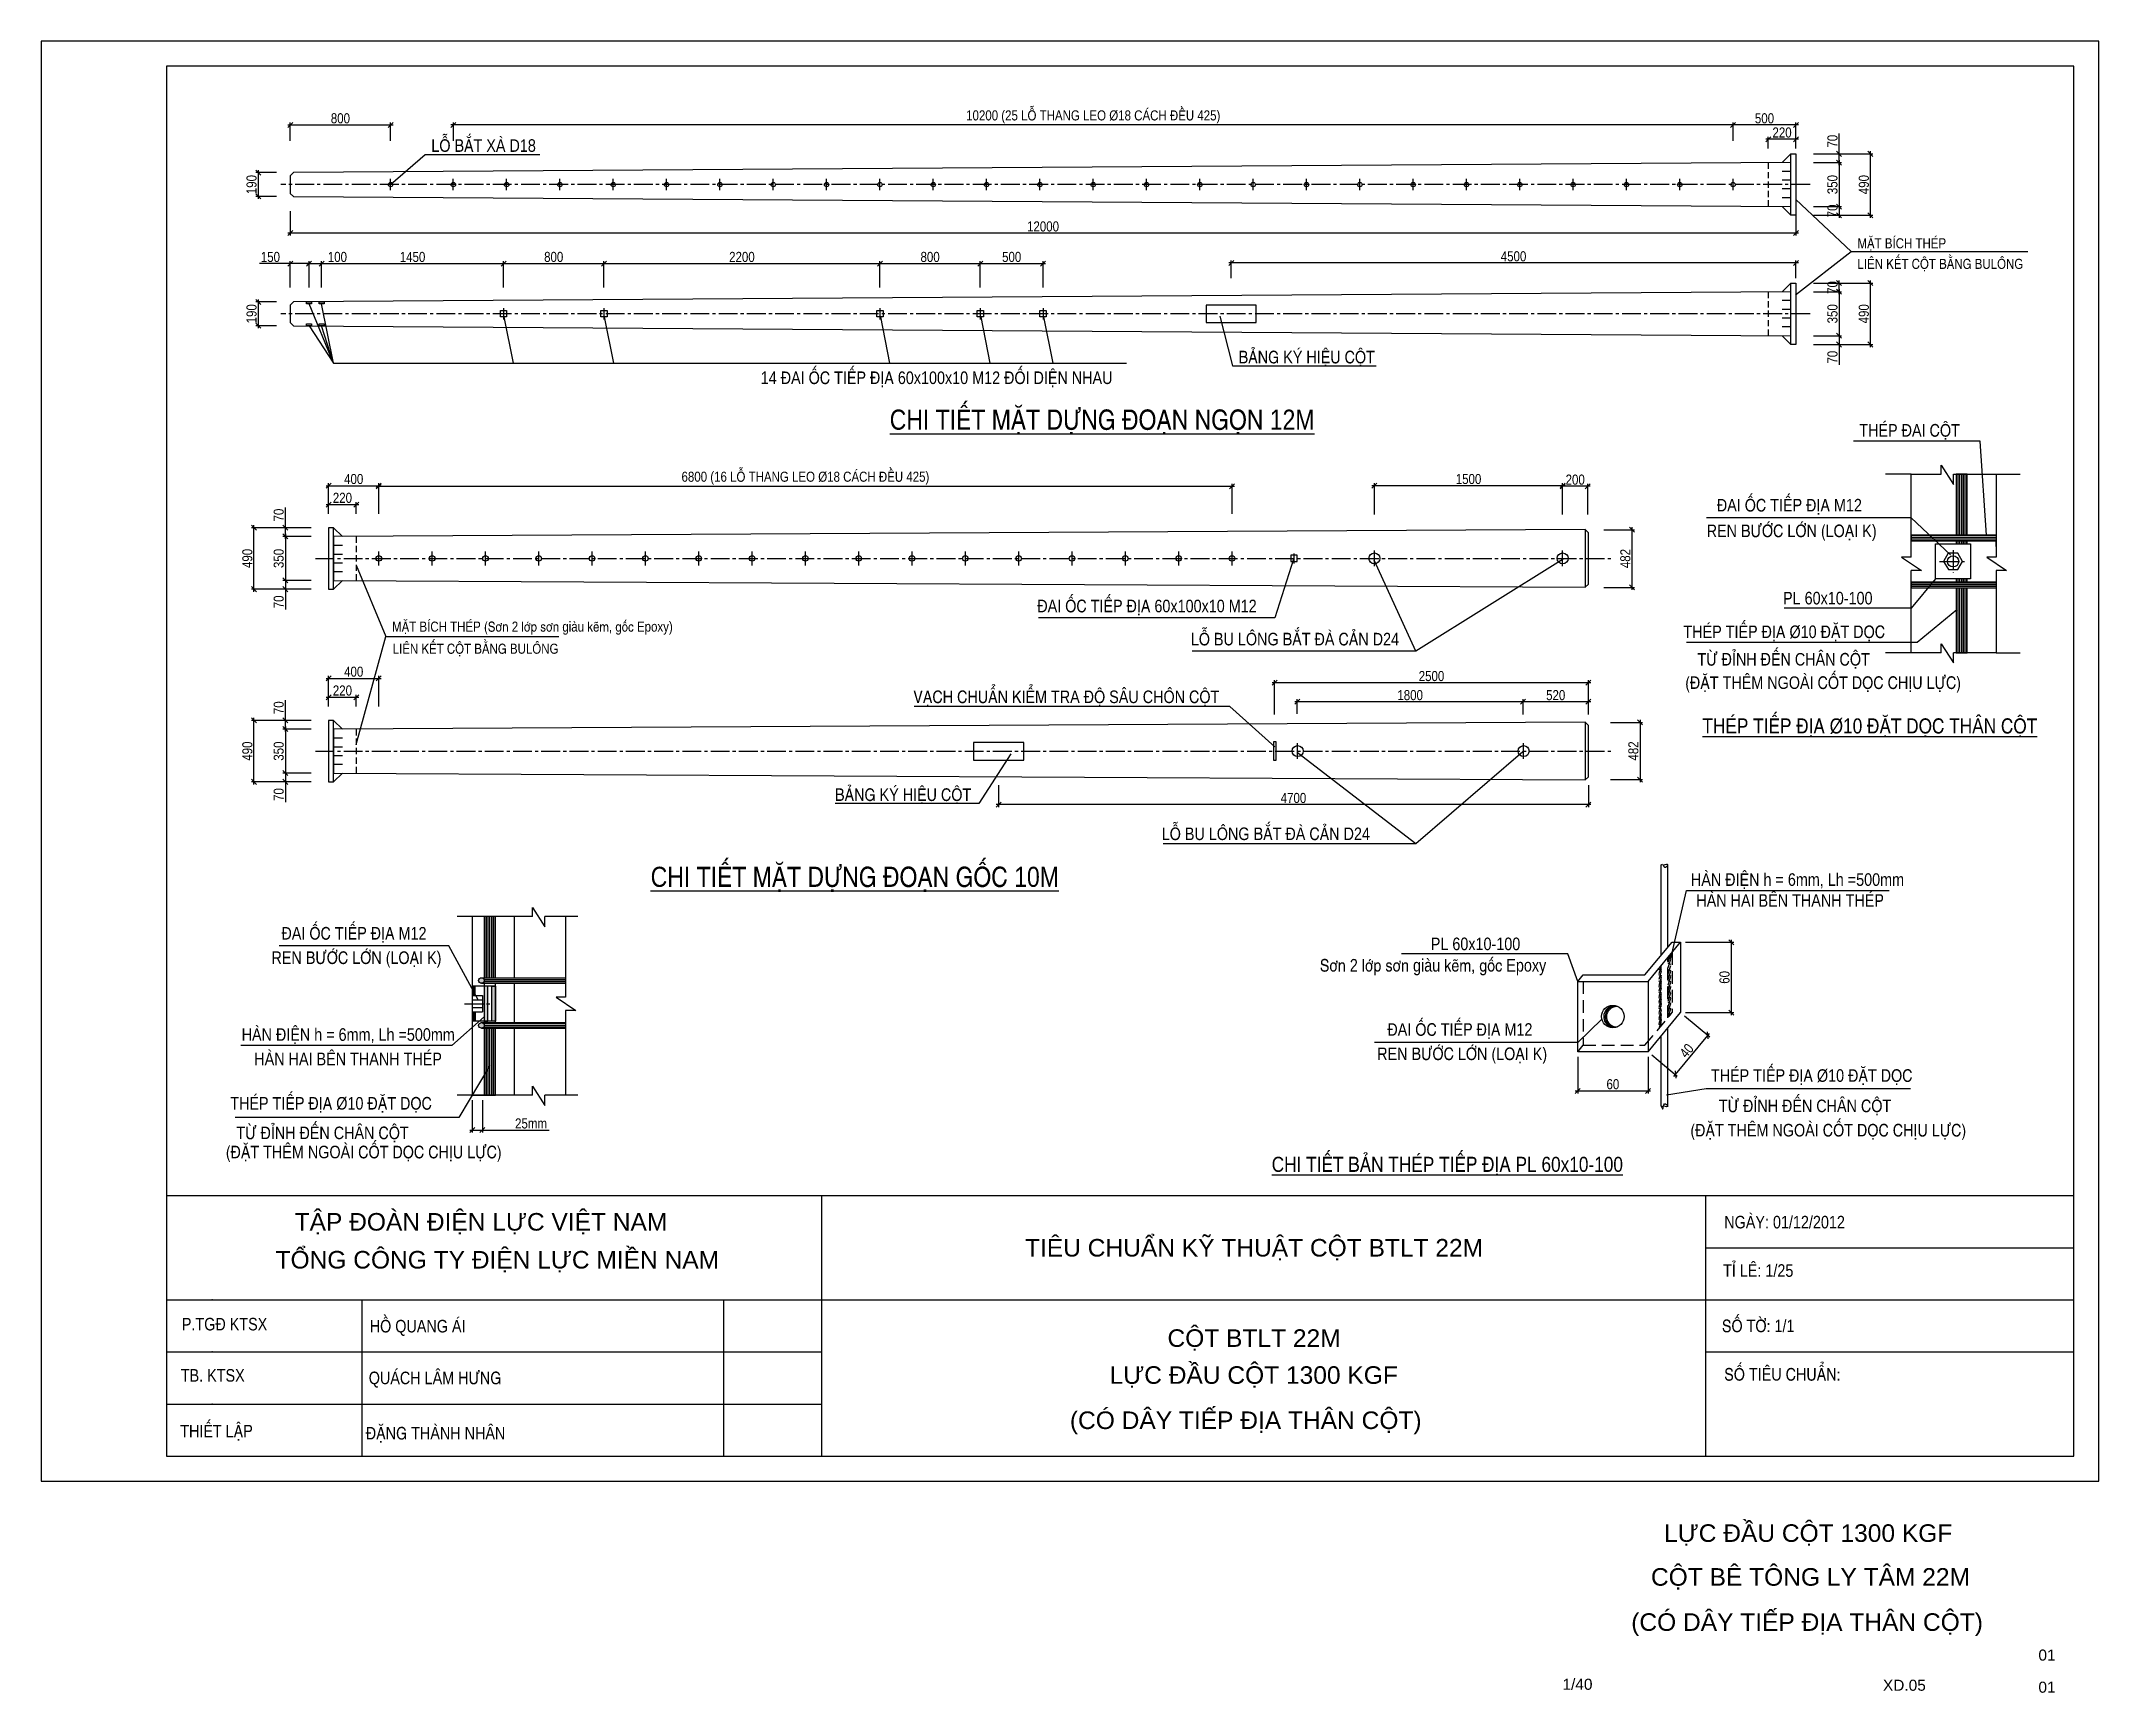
# Model space of a CAD drawing. Extents: x -1130 to -720, y 1104 to 1433.
import ezdxf
from ezdxf.enums import TextEntityAlignment as Align

# ---------------------------------------------------------------- set-up
doc = ezdxf.new("R2010")
doc.units = 0
doc.header["$LTSCALE"] = 5
doc.header["$MEASUREMENT"] = 0
for name, pattern in [('CENTER2', [1.125, 0.75, -0.125, 0.125, -0.125]), ('DASHED', [0.75, 0.5, -0.25]), ('HIDDEN', [0.375, 0.25, -0.125]), ('HIDDEN2', [0.1875, 0.125, -0.0625])]:
    doc.linetypes.add(name, pattern=pattern)
doc.layers.get('0').update_dxf_attribs({"linetype": 'CONTINUOUS'})
doc.layers.get('DEFPOINTS').update_dxf_attribs({"linetype": 'CONTINUOUS'})
for name, color, linetype in [('LAYER10A', 4, 'CONTINUOUS'), ('LAYER2', 7, 'CONTINUOUS'), ('LAYER40', 1, 'CONTINUOUS')]:
    doc.layers.add(name, color=color, linetype=linetype)
doc.styles.add('KT1', font='VHELVEN_0.TTF')
doc.styles.add('STYLE3', font='VHELVCN_0.TTF', dxfattribs={"height": 2})
doc.dimstyles.new('TL50', dxfattribs={"dimtxt": 2, "dimasz": 1, "dimexe": 0.5, "dimexo": 1, "dimgap": 0.3, "dimtad": 1, "dimdec": 0, "dimlfac": 40, "dimzin": 0, "dimdsep": 46, "dimtxsty": 'STYLE3', "dimblk1": 'OBLIQUE', "dimblk2": 'OBLIQUE', "dimsah": 1, "dimcen": 0, "dimdle": 0.5, "dimclrd": 6, "dimclre": 6, "dimadec": 0, "dimazin": 0, "dimtfac": 1, "dimtdec": 4, "dimtofl": 0, "dimtmove": 0, "dimatfit": 3, "dimldrblk": 'OBLIQUE', "dimfxl": 1, "dimtolj": 1, "dimtzin": 0, "dimarcsym": 0})
pattern_1 = [(90, (-1082.31785, 1092.22923), (-0.35, 8e-17), [])]

msp = doc.modelspace()

# ---------------------------------------------------------------- texts
at = {"layer": 'LAYER10A'}
for s, height, style, p in [('LOÃ BAÉT XAØ D18', 2.5, 'STYLE3', (-1052.639, 1410.847)), ('MAËT BÍCH THEÙP', 2, 'STYLE3', (-768.489, 1391.622)), ('LIEÂN KEÁT COÄT BAÈNG BULOÂNG', 2, 'STYLE3', (-768.489, 1387.522)), ('BAÛNG KYÙ HIEÄU COÄT', 2.5, 'STYLE3', (-891.789, 1368.697)), ('14 ÑAI OÁC TIEÁP ÑÒA 60x100x10 M12 ÑOÁI DIEÄN NHAU', 2.5, 'STYLE3', (-987.014, 1364.572)), ('%%UCHI TIEÁT MAËT DÖÏNG ÑOAÏN NGOÏN 12M', 4, 'STYLE3', (-961.314, 1355.472)), ('THEÙP ÑAI COÄT', 2.5, 'STYLE3', (-768.118, 1354.091)), ('ÑAI OÁC TIEÁP ÑÒA M12', 2.5, 'STYLE3', (-796.511, 1339.174)), ('REN BÖÔÙC LÔÙN (LOAÏI K)', 2.5, 'STYLE3', (-798.535, 1334.061)), ('ÑAI OÁC TIEÁP ÑÒA 60x100x10 M12', 2.5, 'STYLE3', (-931.908, 1319.086)), ('PL 60x10-100', 2.5, 'STYLE3', (-783.314, 1320.653)), ('MAËT BÍCH THEÙP (Sôn 2 lôùp sôn giaøu keõm, goác Epoxy)', 2, 'STYLE3', (-1060.465, 1315.222)), ('LOÃ BU LOÂNG BAÉT ÑAØ CAÛN D24', 2.5, 'STYLE3', (-901.308, 1312.486)), ('THEÙP TIEÁP ÑÒA þ10 ÑAËT DOÏC', 2.5, 'STYLE3', (-803.162, 1313.947)), ('LIEÂN KEÁT COÄT BAÈNG BULOÂNG', 2, 'STYLE3', (-1060.355, 1310.822)), ('TÖØ ÑÆNH ÑEÁN CHAÂN COÄT', 2.5, 'STYLE3', (-800.363, 1308.465)), ('VAÏCH CHUAÅN KIEÅM TRA ÑOÄ SAÂU CHOÂN COÄT', 2.5, 'STYLE3', (-956.616, 1300.986)), ('(ÑAËT THEÂM NGOAØI COÁT DOÏC CHÒU LÖÏC)', 2.5, 'STYLE3', (-802.82, 1303.811)), ('%%UTHEÙP TIEÁP ÑÒA þ10 ÑAËT DOÏC THAÂN COÄT', 3, 'STYLE3', (-799.377, 1294.932)), ('BAÛNG KYÙ HIEÄU COÄT', 2.5, 'STYLE3', (-972.216, 1281.486)), ('LOÃ BU LOÂNG BAÉT ÑAØ CAÛN D24', 2.5, 'STYLE3', (-907.108, 1273.686)), ('%%UCHI TIEÁT MAËT DÖÏNG ÑOAÏN GOÁC 10M', 4, 'STYLE3', (-1008.943, 1264.361)), ('HAØN ÑIEÄN h = 6mm, Lh =500mm', 2.5, 'STYLE3', (-801.667, 1264.558)), ('HAØN HAI BEÂN THANH THEÙP', 2.5, 'STYLE3', (-800.596, 1260.399)), ('ÑAI OÁC TIEÁP ÑÒA M12', 2.5, 'STYLE3', (-1082.512, 1253.853)), ('REN BÖÔÙC LÔÙN (LOAÏI K)', 2.5, 'STYLE3', (-1084.498, 1248.993)), ('PL 60x10-100', 2.5, 'STYLE3', (-853.505, 1251.743)), ('Sôn 2 lôùp sôn giaøu keõm, goác Epoxy', 2.5, 'STYLE3', (-875.609, 1247.478)), ('ÑAI OÁC TIEÁP ÑÒA M12', 2.5, 'STYLE3', (-862.16, 1234.679)), ('HAØN ÑIEÄN h = 6mm, Lh =500mm', 2.5, 'STYLE3', (-1090.44, 1233.676)), ('HAØN HAI BEÂN THANH THEÙP', 2.5, 'STYLE3', (-1087.92, 1228.808)), ('REN BÖÔÙC LÔÙN (LOAÏI K)', 2.5, 'STYLE3', (-864.184, 1229.843)), ('THEÙP TIEÁP ÑÒA þ10 ÑAËT DOÏC', 2.5, 'STYLE3', (-797.692, 1225.505)), ('THEÙP TIEÁP ÑÒA þ10 ÑAËT DOÏC', 2.5, 'STYLE3', (-1092.713, 1219.972)), ('TÖØ ÑÆNH ÑEÁN CHAÂN COÄT', 2.5, 'STYLE3', (-796.094, 1219.462)), ('TÖØ ÑÆNH ÑEÁN CHAÂN COÄT', 2.5, 'STYLE3', (-1091.489, 1214.078)), ('(ÑAËT THEÂM NGOAØI COÁT DOÏC CHÒU LÖÏC)', 2.5, 'STYLE3', (-801.791, 1214.615)), ('(ÑAËT THEÂM NGOAØI COÁT DOÏC CHÒU LÖÏC)', 2.5, 'STYLE3', (-1093.608, 1210.263)), ('%%UCHI TIEÁT BAÛN THEÙP TIEÁP ÑÒA PL 60x10-100', 3, 'STYLE3', (-885.204, 1207.558)), ('NGAØY: 01/12/2012', 2.5, 'STYLE3', (-795.031, 1196.293)), ('TÆ LEÂ: 1/25', 2.5, 'STYLE3', (-795.261, 1186.642)), ('P.TGÑ KTSX', 2.5, 'STYLE3', (-1102.361, 1175.96)), ('HOÀ QUANG AÙI', 2.5, 'STYLE3', (-1064.913, 1175.556)), ('SOÁ TÔØ: 1/1', 2.5, 'STYLE3', (-795.491, 1175.612)), ('SOÁ TIEÂU CHUAÅN:', 2.5, 'STYLE3', (-795.031, 1165.96)), ('TB. KTSX', 2.5, 'STYLE3', (-1102.564, 1165.75)), ('QUAÙCH LAÂM HÖNG', 2.5, 'STYLE3', (-1065.115, 1165.245)), ('THIEÁT LAÄP', 2.5, 'STYLE3', (-1102.665, 1154.631)), (' ÑAËNG THAØNH NHAÂN', 2.5, 'STYLE3', (-1066.501, 1154.227)), ('1/40', 2.2, 'KT1', (-827.264, 1104.339))]:
    msp.add_text(s, height=height, dxfattribs=dict(at, style=style)).set_placement(p)
at = {"layer": 'LAYER10A', "style": 'KT1'}
for s, height, p in [('TAÄP ÑOAØN ÑIEÄN LÖÏC VIEÄT NAM', 3.5, (-1042.755, 1195.852)), ('TIEÂU CHUAÅN KYÕ THUAÄT COÄT BTLT 22M', 3.5, (-888.717, 1190.682)), ('TOÅNG COÂNG TY ÑIEÄN LÖÏC MIEÀN NAM', 3.5, (-1039.496, 1188.297)), ('COÄT BTLT 22M', 3.5, (-888.717, 1172.679)), ('LÖÏC ÑAÀU COÄT 1300 KGF', 3.5, (-888.784, 1165.316)), ('(COÙ DAÂY TIEÁP ÑÒA THAÂN COÄT)', 3.5, (-890.376, 1156.309)), ('LÖÏC ÑAÀU COÄT 1300 KGF', 3.5, (-778.299, 1133.816)), ('COÄT BEÂ TOÂNG LY TAÂM 22M', 3.5, (-777.848, 1125.081)), ('(COÙ DAÂY TIEÁP ÑÒA THAÂN COÄT) ', 3.5, (-777.848, 1116.083)), ('01', 2.2, (-730.721, 1110.154)), ('XD.05', 2.2, (-759.137, 1104.148)), ('01', 2.2, (-730.721, 1103.758))]:
    msp.add_text(s, height=height, dxfattribs=at).set_placement(p, align=Align.CENTER)

# ---------------------------------------------------------------- blocks, each defined once
blk = doc.blocks.new('_OBLIQUE')
at = {"color": 0, "linetype": 'ByBlock'}
blk.add_line((-0.5, -0.5), (0.5, 0.5), dxfattribs=at)
blk = doc.blocks.new('*D34')
at = {"layer": 'DEFPOINTS', "color": 0}
for p in [(-1018.26, 1388.57), (-1038.26, 1382.82), (-1018.26, 1382.82)]:
    blk.add_point(p, dxfattribs=at)
at = {"layer": 'LAYER10A', "color": 6, "lineweight": -2}
for p, q in [((-1038.76, 1388.57), (-1017.76, 1388.57)), ((-1038.26, 1383.82), (-1038.26, 1389.07)), ((-1018.26, 1383.82), (-1018.26, 1389.07))]:
    blk.add_line(p, q, dxfattribs=at)
at = {"layer": 'LAYER10A', "color": 6, "lineweight": -2, "rotation": 180}
blk.add_blockref('_OBLIQUE', (-1038.26, 1388.57), dxfattribs=at)
at = {"layer": 'LAYER10A', "color": 6, "lineweight": -2}
blk.add_blockref('_OBLIQUE', (-1018.26, 1388.57), dxfattribs=at)
at = {"layer": 'LAYER10A', "color": 0, "insert": (-1028.26, 1389.89), "char_height": 2, "attachment_point": 5, "style": 'STYLE3'}
blk.add_mtext('\\A1;800', dxfattribs=at)
blk = doc.blocks.new('*D35')
at = {"layer": 'DEFPOINTS', "color": 0}
for p in [(-1048.26, 1416.2), (-1048.26, 1412.07), (-793.26, 1412.07)]:
    blk.add_point(p, dxfattribs=at)
at = {"layer": 'LAYER10A', "color": 6, "lineweight": -2}
for p, q in [((-792.76, 1416.2), (-1048.76, 1416.2)), ((-1048.26, 1413.07), (-1048.26, 1416.7)), ((-793.26, 1413.07), (-793.26, 1416.7))]:
    blk.add_line(p, q, dxfattribs=at)
at = {"layer": 'LAYER10A', "color": 6, "lineweight": -2, "rotation": 180}
blk.add_blockref('_OBLIQUE', (-1048.26, 1416.2), dxfattribs=at)
at = {"layer": 'LAYER10A', "color": 6, "lineweight": -2}
blk.add_blockref('_OBLIQUE', (-793.26, 1416.2), dxfattribs=at)
at = {"layer": 'LAYER10A', "color": 0, "insert": (-920.76, 1417.81), "char_height": 2, "attachment_point": 5, "style": 'STYLE3'}
blk.add_mtext('\\A1;10200 (25 LOÃ THANG LEO þ18 CAÙCH ÑEÀU 425)', dxfattribs=at)
blk = doc.blocks.new('*D36')
at = {"layer": 'DEFPOINTS', "color": 0}
for p in [(-1082.51, 1380.95), (-1087.14, 1376.2), (-1082.51, 1376.2)]:
    blk.add_point(p, dxfattribs=at)
at = {"layer": 'LAYER10A', "color": 6, "lineweight": -2}
for p, q in [((-1083.51, 1380.95), (-1087.64, 1380.95)), ((-1087.14, 1381.45), (-1087.14, 1375.7)), ((-1083.51, 1376.2), (-1087.64, 1376.2))]:
    blk.add_line(p, q, dxfattribs=at)
for p, rotation in [((-1087.14, 1380.95), 90), ((-1087.14, 1376.2), 270)]:
    blk.add_blockref('_OBLIQUE', p, dxfattribs=dict(at, rotation=rotation))
at = {"layer": 'LAYER10A', "color": 0, "insert": (-1088.46, 1378.57), "char_height": 2, "attachment_point": 5, "rotation": 90, "style": 'STYLE3'}
blk.add_mtext('\\A1;190', dxfattribs=at)
blk = doc.blocks.new('*D37')
at = {"layer": 'DEFPOINTS', "color": 0}
for p in [(-1077.01, 1388.57), (-1080.76, 1382.82), (-1077.01, 1382.82)]:
    blk.add_point(p, dxfattribs=at)
at = {"layer": 'LAYER10A', "color": 6, "lineweight": -2}
for p, q in [((-1080.76, 1388.57), (-1086.87, 1388.57)), ((-1077.01, 1388.57), (-1081.26, 1388.57)), ((-1080.76, 1383.82), (-1080.76, 1389.07)), ((-1077.01, 1383.82), (-1077.01, 1389.07))]:
    blk.add_line(p, q, dxfattribs=at)
at = {"layer": 'LAYER10A', "color": 6, "lineweight": -2, "rotation": 180}
blk.add_blockref('_OBLIQUE', (-1080.76, 1388.57), dxfattribs=at)
at = {"layer": 'LAYER10A', "color": 6, "lineweight": -2}
blk.add_blockref('_OBLIQUE', (-1077.01, 1388.57), dxfattribs=at)
at = {"layer": 'LAYER10A', "color": 0, "insert": (-1084.71, 1389.89), "char_height": 2, "attachment_point": 5, "style": 'STYLE3'}
blk.add_mtext('\\A1;150', dxfattribs=at)
blk = doc.blocks.new('*D38')
at = {"layer": 'DEFPOINTS', "color": 0}
for p in [(-1038.26, 1388.57), (-1074.51, 1382.82), (-1038.26, 1382.82)]:
    blk.add_point(p, dxfattribs=at)
at = {"layer": 'LAYER10A', "color": 6, "lineweight": -2}
for p, q in [((-1075.01, 1388.57), (-1037.76, 1388.57)), ((-1074.51, 1383.82), (-1074.51, 1389.07)), ((-1038.26, 1383.82), (-1038.26, 1389.07))]:
    blk.add_line(p, q, dxfattribs=at)
at = {"layer": 'LAYER10A', "color": 6, "lineweight": -2, "rotation": 180}
blk.add_blockref('_OBLIQUE', (-1074.51, 1388.57), dxfattribs=at)
at = {"layer": 'LAYER10A', "color": 6, "lineweight": -2}
blk.add_blockref('_OBLIQUE', (-1038.26, 1388.57), dxfattribs=at)
at = {"layer": 'LAYER10A', "color": 0, "insert": (-1056.39, 1389.89), "char_height": 2, "attachment_point": 5, "style": 'STYLE3'}
blk.add_mtext('\\A1;1450', dxfattribs=at)
blk = doc.blocks.new('*D39')
at = {"layer": 'DEFPOINTS', "color": 0}
for p in [(-1074.51, 1388.57), (-1077.01, 1382.82), (-1074.51, 1382.82)]:
    blk.add_point(p, dxfattribs=at)
at = {"layer": 'LAYER10A', "color": 6, "lineweight": -2}
for p, q in [((-1077.51, 1388.57), (-1074.51, 1388.57)), ((-1077.01, 1383.82), (-1077.01, 1389.07)), ((-1074.51, 1383.82), (-1074.51, 1389.07)), ((-1074.51, 1388.57), (-1069.2, 1388.57))]:
    blk.add_line(p, q, dxfattribs=at)
at = {"layer": 'LAYER10A', "color": 6, "lineweight": -2, "rotation": 180}
blk.add_blockref('_OBLIQUE', (-1077.01, 1388.57), dxfattribs=at)
at = {"layer": 'LAYER10A', "color": 6, "lineweight": -2}
blk.add_blockref('_OBLIQUE', (-1074.51, 1388.57), dxfattribs=at)
at = {"layer": 'LAYER10A', "color": 0, "insert": (-1071.36, 1389.89), "char_height": 2, "attachment_point": 5, "style": 'STYLE3'}
blk.add_mtext('\\A1;100', dxfattribs=at)
blk = doc.blocks.new('*D40')
at = {"layer": 'DEFPOINTS', "color": 0}
for p in [(-1082.51, 1406.7), (-1087.14, 1401.95), (-1082.51, 1401.95)]:
    blk.add_point(p, dxfattribs=at)
at = {"layer": 'LAYER10A', "color": 6, "lineweight": -2}
for p, q in [((-1083.51, 1406.7), (-1087.64, 1406.7)), ((-1087.14, 1407.2), (-1087.14, 1401.45)), ((-1083.51, 1401.95), (-1087.64, 1401.95))]:
    blk.add_line(p, q, dxfattribs=at)
for p, rotation in [((-1087.14, 1406.7), 90), ((-1087.14, 1401.95), 270)]:
    blk.add_blockref('_OBLIQUE', p, dxfattribs=dict(at, rotation=rotation))
at = {"layer": 'LAYER10A', "color": 0, "insert": (-1088.46, 1404.32), "char_height": 2, "attachment_point": 5, "rotation": 90, "style": 'STYLE3'}
blk.add_mtext('\\A1;190', dxfattribs=at)
blk = doc.blocks.new('*D41')
at = {"layer": 'DEFPOINTS', "color": 0}
for p in [(-1060.76, 1416.2), (-1080.76, 1412.07), (-1060.76, 1412.07)]:
    blk.add_point(p, dxfattribs=at)
at = {"layer": 'LAYER10A', "color": 6, "lineweight": -2}
for p, q in [((-1081.26, 1416.2), (-1060.26, 1416.2)), ((-1080.76, 1413.07), (-1080.76, 1416.7)), ((-1060.76, 1413.07), (-1060.76, 1416.7))]:
    blk.add_line(p, q, dxfattribs=at)
at = {"layer": 'LAYER10A', "color": 6, "lineweight": -2, "rotation": 180}
blk.add_blockref('_OBLIQUE', (-1080.76, 1416.2), dxfattribs=at)
at = {"layer": 'LAYER10A', "color": 6, "lineweight": -2}
blk.add_blockref('_OBLIQUE', (-1060.76, 1416.2), dxfattribs=at)
at = {"layer": 'LAYER10A', "color": 0, "insert": (-1070.76, 1417.52), "char_height": 2, "attachment_point": 5, "style": 'STYLE3'}
blk.add_mtext('\\A1;800', dxfattribs=at)
blk = doc.blocks.new('*D42')
at = {"layer": 'DEFPOINTS', "color": 0}
for p in [(-893.26, 1388.7), (-893.26, 1384.7), (-780.76, 1384.7)]:
    blk.add_point(p, dxfattribs=at)
at = {"layer": 'LAYER10A', "color": 6, "lineweight": -2}
for p, q in [((-780.26, 1388.7), (-893.76, 1388.7)), ((-893.26, 1385.7), (-893.26, 1389.2)), ((-780.76, 1385.7), (-780.76, 1389.2))]:
    blk.add_line(p, q, dxfattribs=at)
at = {"layer": 'LAYER10A', "color": 6, "lineweight": -2, "rotation": 180}
blk.add_blockref('_OBLIQUE', (-893.26, 1388.7), dxfattribs=at)
at = {"layer": 'LAYER10A', "color": 6, "lineweight": -2}
blk.add_blockref('_OBLIQUE', (-780.76, 1388.7), dxfattribs=at)
at = {"layer": 'LAYER10A', "color": 0, "insert": (-837.01, 1390.02), "char_height": 2, "attachment_point": 5, "style": 'STYLE3'}
blk.add_mtext('\\A1;4500', dxfattribs=at)
blk = doc.blocks.new('*D43')
at = {"layer": 'DEFPOINTS', "color": 0}
for p in [(-793.26, 1416.2), (-793.26, 1412.2), (-780.76, 1412.2)]:
    blk.add_point(p, dxfattribs=at)
at = {"layer": 'LAYER10A', "color": 6, "lineweight": -2}
for p, q in [((-780.26, 1416.2), (-793.76, 1416.2)), ((-793.26, 1413.2), (-793.26, 1416.7)), ((-780.76, 1413.2), (-780.76, 1416.7))]:
    blk.add_line(p, q, dxfattribs=at)
at = {"layer": 'LAYER10A', "color": 6, "lineweight": -2, "rotation": 180}
blk.add_blockref('_OBLIQUE', (-793.26, 1416.2), dxfattribs=at)
at = {"layer": 'LAYER10A', "color": 6, "lineweight": -2}
blk.add_blockref('_OBLIQUE', (-780.76, 1416.2), dxfattribs=at)
at = {"layer": 'LAYER10A', "color": 0, "insert": (-787.01, 1417.52), "char_height": 2, "attachment_point": 5, "style": 'STYLE3'}
blk.add_mtext('\\A1;500', dxfattribs=at)
blk = doc.blocks.new('*D44')
at = {"layer": 'DEFPOINTS', "color": 0}
for p in [(-963.26, 1388.57), (-1018.26, 1382.82), (-963.26, 1382.82)]:
    blk.add_point(p, dxfattribs=at)
at = {"layer": 'LAYER10A', "color": 6, "lineweight": -2}
for p, q in [((-1018.76, 1388.57), (-962.76, 1388.57)), ((-1018.26, 1383.82), (-1018.26, 1389.07)), ((-963.26, 1383.82), (-963.26, 1389.07))]:
    blk.add_line(p, q, dxfattribs=at)
at = {"layer": 'LAYER10A', "color": 6, "lineweight": -2, "rotation": 180}
blk.add_blockref('_OBLIQUE', (-1018.26, 1388.57), dxfattribs=at)
at = {"layer": 'LAYER10A', "color": 6, "lineweight": -2}
blk.add_blockref('_OBLIQUE', (-963.26, 1388.57), dxfattribs=at)
at = {"layer": 'LAYER10A', "color": 0, "insert": (-990.76, 1389.89), "char_height": 2, "attachment_point": 5, "style": 'STYLE3'}
blk.add_mtext('\\A1;2200', dxfattribs=at)
blk = doc.blocks.new('*D45')
at = {"layer": 'DEFPOINTS', "color": 0}
for p in [(-930.76, 1388.57), (-943.26, 1382.82), (-930.76, 1382.82)]:
    blk.add_point(p, dxfattribs=at)
at = {"layer": 'LAYER10A', "color": 6, "lineweight": -2}
for p, q in [((-943.76, 1388.57), (-930.26, 1388.57)), ((-943.26, 1383.82), (-943.26, 1389.07)), ((-930.76, 1383.82), (-930.76, 1389.07))]:
    blk.add_line(p, q, dxfattribs=at)
at = {"layer": 'LAYER10A', "color": 6, "lineweight": -2, "rotation": 180}
blk.add_blockref('_OBLIQUE', (-943.26, 1388.57), dxfattribs=at)
at = {"layer": 'LAYER10A', "color": 6, "lineweight": -2}
blk.add_blockref('_OBLIQUE', (-930.76, 1388.57), dxfattribs=at)
at = {"layer": 'LAYER10A', "color": 0, "insert": (-937.01, 1389.89), "char_height": 2, "attachment_point": 5, "style": 'STYLE3'}
blk.add_mtext('\\A1;500', dxfattribs=at)
blk = doc.blocks.new('*D46')
at = {"layer": 'DEFPOINTS', "color": 0}
for p in [(-943.26, 1388.57), (-963.26, 1382.82), (-943.26, 1382.82)]:
    blk.add_point(p, dxfattribs=at)
at = {"layer": 'LAYER10A', "color": 6, "lineweight": -2}
for p, q in [((-963.76, 1388.57), (-942.76, 1388.57)), ((-963.26, 1383.82), (-963.26, 1389.07)), ((-943.26, 1383.82), (-943.26, 1389.07))]:
    blk.add_line(p, q, dxfattribs=at)
at = {"layer": 'LAYER10A', "color": 6, "lineweight": -2, "rotation": 180}
blk.add_blockref('_OBLIQUE', (-963.26, 1388.57), dxfattribs=at)
at = {"layer": 'LAYER10A', "color": 6, "lineweight": -2}
blk.add_blockref('_OBLIQUE', (-943.26, 1388.57), dxfattribs=at)
at = {"layer": 'LAYER10A', "color": 0, "insert": (-953.26, 1389.89), "char_height": 2, "attachment_point": 5, "style": 'STYLE3'}
blk.add_mtext('\\A1;800', dxfattribs=at)
blk = doc.blocks.new('*D47')
at = {"layer": 'DEFPOINTS', "color": 0}
for p in [(-778.26, 1399.95), (-778.26, 1398.2), (-772.14, 1398.2)]:
    blk.add_point(p, dxfattribs=at)
at = {"layer": 'LAYER10A', "color": 6, "lineweight": -2}
for p, q in [((-777.26, 1399.95), (-771.64, 1399.95)), ((-777.26, 1398.2), (-771.64, 1398.2)), ((-772.14, 1400.45), (-772.14, 1397.7))]:
    blk.add_line(p, q, dxfattribs=at)
for p, rotation in [((-772.14, 1399.95), 90), ((-772.14, 1398.2), 270)]:
    blk.add_blockref('_OBLIQUE', p, dxfattribs=dict(at, rotation=rotation))
at = {"layer": 'LAYER10A', "color": 0, "insert": (-773.46, 1399.07), "char_height": 2, "attachment_point": 5, "rotation": 90, "style": 'STYLE3'}
blk.add_mtext('\\A1;70', dxfattribs=at)
blk = doc.blocks.new('*D48')
at = {"layer": 'DEFPOINTS', "color": 0}
for p in [(-772.89, 1384.7), (-765.89, 1384.7), (-772.89, 1372.45)]:
    blk.add_point(p, dxfattribs=at)
at = {"layer": 'LAYER10A', "color": 6, "lineweight": -2}
for p, q in [((-771.89, 1384.7), (-765.39, 1384.7)), ((-765.89, 1371.95), (-765.89, 1385.2)), ((-771.89, 1372.45), (-765.39, 1372.45))]:
    blk.add_line(p, q, dxfattribs=at)
for p, rotation in [((-765.89, 1384.7), 90), ((-765.89, 1372.45), 270)]:
    blk.add_blockref('_OBLIQUE', p, dxfattribs=dict(at, rotation=rotation))
at = {"layer": 'LAYER10A', "color": 0, "insert": (-767.21, 1378.57), "char_height": 2, "attachment_point": 5, "rotation": 90, "style": 'STYLE3'}
blk.add_mtext('\\A1;490', dxfattribs=at)
blk = doc.blocks.new('*D49')
at = {"layer": 'DEFPOINTS', "color": 0}
for p in [(-778.26, 1374.2), (-778.26, 1372.45), (-772.14, 1372.45)]:
    blk.add_point(p, dxfattribs=at)
at = {"layer": 'LAYER10A', "color": 6, "lineweight": -2}
for p, q in [((-777.26, 1374.2), (-771.64, 1374.2)), ((-772.14, 1374.7), (-772.14, 1372.45)), ((-777.26, 1372.45), (-771.64, 1372.45)), ((-772.14, 1372.45), (-772.14, 1368.4))]:
    blk.add_line(p, q, dxfattribs=at)
for p, rotation in [((-772.14, 1374.2), 90), ((-772.14, 1372.45), 270)]:
    blk.add_blockref('_OBLIQUE', p, dxfattribs=dict(at, rotation=rotation))
at = {"layer": 'LAYER10A', "color": 0, "insert": (-773.46, 1369.92), "char_height": 2, "attachment_point": 5, "rotation": 90, "style": 'STYLE3'}
blk.add_mtext('\\A1;70', dxfattribs=at)
blk = doc.blocks.new('*D50')
at = {"layer": 'DEFPOINTS', "color": 0}
for p in [(-778.26, 1384.7), (-778.26, 1382.95), (-772.14, 1384.7)]:
    blk.add_point(p, dxfattribs=at)
at = {"layer": 'LAYER10A', "color": 6, "lineweight": -2}
for p, q in [((-777.26, 1384.7), (-771.64, 1384.7)), ((-777.26, 1382.95), (-771.64, 1382.95)), ((-772.14, 1382.45), (-772.14, 1385.2))]:
    blk.add_line(p, q, dxfattribs=at)
for p, rotation in [((-772.14, 1384.7), 90), ((-772.14, 1382.95), 270)]:
    blk.add_blockref('_OBLIQUE', p, dxfattribs=dict(at, rotation=rotation))
at = {"layer": 'LAYER10A', "color": 0, "insert": (-773.46, 1383.82), "char_height": 2, "attachment_point": 5, "rotation": 90, "style": 'STYLE3'}
blk.add_mtext('\\A1;70', dxfattribs=at)
blk = doc.blocks.new('*D51')
at = {"layer": 'DEFPOINTS', "color": 0}
for p in [(-778.26, 1382.95), (-778.26, 1374.2), (-772.14, 1374.2)]:
    blk.add_point(p, dxfattribs=at)
at = {"layer": 'LAYER10A', "color": 6, "lineweight": -2}
for p, q in [((-777.26, 1382.95), (-771.64, 1382.95)), ((-772.14, 1383.45), (-772.14, 1373.7)), ((-777.26, 1374.2), (-771.64, 1374.2))]:
    blk.add_line(p, q, dxfattribs=at)
for p, rotation in [((-772.14, 1382.95), 90), ((-772.14, 1374.2), 270)]:
    blk.add_blockref('_OBLIQUE', p, dxfattribs=dict(at, rotation=rotation))
at = {"layer": 'LAYER10A', "color": 0, "insert": (-773.46, 1378.57), "char_height": 2, "attachment_point": 5, "rotation": 90, "style": 'STYLE3'}
blk.add_mtext('\\A1;350', dxfattribs=at)
blk = doc.blocks.new('*D52')
at = {"layer": 'DEFPOINTS', "color": 0}
for p in [(-772.89, 1410.45), (-765.89, 1410.45), (-772.89, 1398.2)]:
    blk.add_point(p, dxfattribs=at)
at = {"layer": 'LAYER10A', "color": 6, "lineweight": -2}
for p, q in [((-771.89, 1410.45), (-765.39, 1410.45)), ((-765.89, 1397.7), (-765.89, 1410.95)), ((-771.89, 1398.2), (-765.39, 1398.2))]:
    blk.add_line(p, q, dxfattribs=at)
for p, rotation in [((-765.89, 1410.45), 90), ((-765.89, 1398.2), 270)]:
    blk.add_blockref('_OBLIQUE', p, dxfattribs=dict(at, rotation=rotation))
at = {"layer": 'LAYER10A', "color": 0, "insert": (-767.21, 1404.32), "char_height": 2, "attachment_point": 5, "rotation": 90, "style": 'STYLE3'}
blk.add_mtext('\\A1;490', dxfattribs=at)
blk = doc.blocks.new('*D53')
at = {"layer": 'DEFPOINTS', "color": 0}
for p in [(-778.26, 1410.45), (-772.14, 1410.45), (-778.26, 1408.7)]:
    blk.add_point(p, dxfattribs=at)
at = {"layer": 'LAYER10A', "color": 6, "lineweight": -2}
for p, q in [((-777.26, 1410.45), (-771.64, 1410.45)), ((-772.14, 1410.45), (-772.14, 1414.5)), ((-772.14, 1408.2), (-772.14, 1410.45)), ((-777.26, 1408.7), (-771.64, 1408.7))]:
    blk.add_line(p, q, dxfattribs=at)
for p, rotation in [((-772.14, 1410.45), 90), ((-772.14, 1408.7), 270)]:
    blk.add_blockref('_OBLIQUE', p, dxfattribs=dict(at, rotation=rotation))
at = {"layer": 'LAYER10A', "color": 0, "insert": (-773.46, 1412.97), "char_height": 2, "attachment_point": 5, "rotation": 90, "style": 'STYLE3'}
blk.add_mtext('\\A1;70', dxfattribs=at)
blk = doc.blocks.new('*D54')
at = {"layer": 'DEFPOINTS', "color": 0}
for p in [(-778.26, 1408.7), (-778.26, 1399.95), (-772.14, 1399.95)]:
    blk.add_point(p, dxfattribs=at)
at = {"layer": 'LAYER10A', "color": 6, "lineweight": -2}
for p, q in [((-777.26, 1408.7), (-771.64, 1408.7)), ((-772.14, 1409.2), (-772.14, 1399.45)), ((-777.26, 1399.95), (-771.64, 1399.95))]:
    blk.add_line(p, q, dxfattribs=at)
for p, rotation in [((-772.14, 1408.7), 90), ((-772.14, 1399.95), 270)]:
    blk.add_blockref('_OBLIQUE', p, dxfattribs=dict(at, rotation=rotation))
at = {"layer": 'LAYER10A', "color": 0, "insert": (-773.46, 1404.32), "char_height": 2, "attachment_point": 5, "rotation": 90, "style": 'STYLE3'}
blk.add_mtext('\\A1;350', dxfattribs=at)
blk = doc.blocks.new('*D55')
at = {"layer": 'DEFPOINTS', "color": 0}
for p in [(-786.26, 1413.37), (-786.26, 1410.5), (-780.76, 1410.5)]:
    blk.add_point(p, dxfattribs=at)
at = {"layer": 'LAYER10A', "color": 6, "lineweight": -2}
for p, q in [((-780.26, 1413.37), (-786.76, 1413.37)), ((-786.26, 1411.5), (-786.26, 1413.87)), ((-780.76, 1411.5), (-780.76, 1413.87))]:
    blk.add_line(p, q, dxfattribs=at)
at = {"layer": 'LAYER10A', "color": 6, "lineweight": -2, "rotation": 180}
blk.add_blockref('_OBLIQUE', (-786.26, 1413.37), dxfattribs=at)
at = {"layer": 'LAYER10A', "color": 6, "lineweight": -2}
blk.add_blockref('_OBLIQUE', (-780.76, 1413.37), dxfattribs=at)
at = {"layer": 'LAYER10A', "color": 0, "insert": (-783.51, 1414.69), "char_height": 2, "attachment_point": 5, "style": 'STYLE3'}
blk.add_mtext('\\A1;220', dxfattribs=at)
blk = doc.blocks.new('*D56')
at = {"layer": 'DEFPOINTS', "color": 0}
for p in [(-1080.76, 1400.05), (-780.76, 1400.05), (-1080.76, 1394.65)]:
    blk.add_point(p, dxfattribs=at)
at = {"layer": 'LAYER10A', "color": 6, "lineweight": -2}
for p, q in [((-1080.76, 1399.05), (-1080.76, 1394.15)), ((-780.76, 1399.05), (-780.76, 1394.15)), ((-780.26, 1394.65), (-1081.26, 1394.65))]:
    blk.add_line(p, q, dxfattribs=at)
at = {"layer": 'LAYER10A', "color": 6, "lineweight": -2, "rotation": 180}
blk.add_blockref('_OBLIQUE', (-1080.76, 1394.65), dxfattribs=at)
at = {"layer": 'LAYER10A', "color": 6, "lineweight": -2}
blk.add_blockref('_OBLIQUE', (-780.76, 1394.65), dxfattribs=at)
at = {"layer": 'LAYER10A', "color": 0, "insert": (-930.76, 1395.97), "char_height": 2, "attachment_point": 5, "style": 'STYLE3'}
blk.add_mtext('\\A1;12000', dxfattribs=at)
blk = doc.blocks.new('*D57')
at = {"layer": 'DEFPOINTS', "color": 0}
for p in [(-1075.61, 1325.44), (-1081.73, 1323.69), (-1075.61, 1323.69)]:
    blk.add_point(p, dxfattribs=at)
at = {"layer": 'LAYER10A', "color": 6, "lineweight": -2}
for p, q in [((-1076.61, 1325.44), (-1082.23, 1325.44)), ((-1081.73, 1325.94), (-1081.73, 1323.69)), ((-1076.61, 1323.69), (-1082.23, 1323.69)), ((-1081.73, 1323.69), (-1081.73, 1319.64))]:
    blk.add_line(p, q, dxfattribs=at)
for p, rotation in [((-1081.73, 1325.44), 90), ((-1081.73, 1323.69), 270)]:
    blk.add_blockref('_OBLIQUE', p, dxfattribs=dict(at, rotation=rotation))
at = {"layer": 'LAYER10A', "color": 0, "insert": (-1083.05, 1321.16), "char_height": 2, "attachment_point": 5, "rotation": 90, "style": 'STYLE3'}
blk.add_mtext('\\A1;70', dxfattribs=at)
blk = doc.blocks.new('*D58')
at = {"layer": 'DEFPOINTS', "color": 0}
for p in [(-1075.61, 1334.19), (-1081.73, 1325.44), (-1075.61, 1325.44)]:
    blk.add_point(p, dxfattribs=at)
at = {"layer": 'LAYER10A', "color": 6, "lineweight": -2}
for p, q in [((-1076.61, 1334.19), (-1082.23, 1334.19)), ((-1081.73, 1334.69), (-1081.73, 1324.94)), ((-1076.61, 1325.44), (-1082.23, 1325.44))]:
    blk.add_line(p, q, dxfattribs=at)
for p, rotation in [((-1081.73, 1334.19), 90), ((-1081.73, 1325.44), 270)]:
    blk.add_blockref('_OBLIQUE', p, dxfattribs=dict(at, rotation=rotation))
at = {"layer": 'LAYER10A', "color": 0, "insert": (-1083.05, 1329.81), "char_height": 2, "attachment_point": 5, "rotation": 90, "style": 'STYLE3'}
blk.add_mtext('\\A1;350', dxfattribs=at)
blk = doc.blocks.new('*D59')
at = {"layer": 'DEFPOINTS', "color": 0}
for p in [(-1081.73, 1335.94), (-1075.61, 1335.94), (-1075.61, 1334.19)]:
    blk.add_point(p, dxfattribs=at)
at = {"layer": 'LAYER10A', "color": 6, "lineweight": -2}
for p, q in [((-1081.73, 1335.94), (-1081.73, 1339.98)), ((-1076.61, 1335.94), (-1082.23, 1335.94)), ((-1076.61, 1334.19), (-1082.23, 1334.19)), ((-1081.73, 1333.69), (-1081.73, 1335.94))]:
    blk.add_line(p, q, dxfattribs=at)
for p, rotation in [((-1081.73, 1335.94), 90), ((-1081.73, 1334.19), 270)]:
    blk.add_blockref('_OBLIQUE', p, dxfattribs=dict(at, rotation=rotation))
at = {"layer": 'LAYER10A', "color": 0, "insert": (-1083.05, 1338.46), "char_height": 2, "attachment_point": 5, "rotation": 90, "style": 'STYLE3'}
blk.add_mtext('\\A1;70', dxfattribs=at)
blk = doc.blocks.new('*D60')
at = {"layer": 'DEFPOINTS', "color": 0}
for p in [(-1087.98, 1335.94), (-1080.98, 1335.94), (-1080.98, 1323.69)]:
    blk.add_point(p, dxfattribs=at)
at = {"layer": 'LAYER10A', "color": 6, "lineweight": -2}
for p, q in [((-1081.98, 1335.94), (-1088.48, 1335.94)), ((-1087.98, 1323.19), (-1087.98, 1336.44)), ((-1081.98, 1323.69), (-1088.48, 1323.69))]:
    blk.add_line(p, q, dxfattribs=at)
for p, rotation in [((-1087.98, 1335.94), 90), ((-1087.98, 1323.69), 270)]:
    blk.add_blockref('_OBLIQUE', p, dxfattribs=dict(at, rotation=rotation))
at = {"layer": 'LAYER10A', "color": 0, "insert": (-1089.3, 1329.81), "char_height": 2, "attachment_point": 5, "rotation": 90, "style": 'STYLE3'}
blk.add_mtext('\\A1;490', dxfattribs=at)
blk = doc.blocks.new('*D13')
at = {"layer": 'DEFPOINTS', "color": 0}
for p in [(-1073.11, 1337.69), (-1067.61, 1340.56), (-1067.61, 1337.69)]:
    blk.add_point(p, dxfattribs=at)
at = {"layer": 'LAYER10A', "color": 6, "lineweight": -2}
for p, q in [((-1073.11, 1338.69), (-1073.11, 1341.06)), ((-1067.61, 1338.69), (-1067.61, 1341.06)), ((-1073.61, 1340.56), (-1067.11, 1340.56))]:
    blk.add_line(p, q, dxfattribs=at)
at = {"layer": 'LAYER10A', "color": 6, "lineweight": -2, "rotation": 180}
blk.add_blockref('_OBLIQUE', (-1073.11, 1340.56), dxfattribs=at)
at = {"layer": 'LAYER10A', "color": 6, "lineweight": -2}
blk.add_blockref('_OBLIQUE', (-1067.61, 1340.56), dxfattribs=at)
at = {"layer": 'LAYER10A', "color": 0, "insert": (-1070.36, 1341.88), "char_height": 2, "attachment_point": 5, "style": 'STYLE3'}
blk.add_mtext('\\A1;220', dxfattribs=at)
blk = doc.blocks.new('*D14')
at = {"layer": 'DEFPOINTS', "color": 0}
for p in [(-1063.11, 1344.31), (-1073.11, 1337.69), (-1063.11, 1337.69)]:
    blk.add_point(p, dxfattribs=at)
at = {"layer": 'LAYER10A', "color": 6, "lineweight": -2}
for p, q in [((-1073.11, 1338.69), (-1073.11, 1344.81)), ((-1063.11, 1338.69), (-1063.11, 1344.81)), ((-1073.61, 1344.31), (-1062.61, 1344.31))]:
    blk.add_line(p, q, dxfattribs=at)
at = {"layer": 'LAYER10A', "color": 6, "lineweight": -2, "rotation": 180}
blk.add_blockref('_OBLIQUE', (-1073.11, 1344.31), dxfattribs=at)
at = {"layer": 'LAYER10A', "color": 6, "lineweight": -2}
blk.add_blockref('_OBLIQUE', (-1063.11, 1344.31), dxfattribs=at)
at = {"layer": 'LAYER10A', "color": 0, "insert": (-1068.11, 1345.63), "char_height": 2, "attachment_point": 5, "style": 'STYLE3'}
blk.add_mtext('\\A1;400', dxfattribs=at)
blk = doc.blocks.new('*D15')
at = {"layer": 'DEFPOINTS', "color": 0}
for p in [(-893.11, 1344.19), (-1063.11, 1337.69), (-893.11, 1337.69)]:
    blk.add_point(p, dxfattribs=at)
at = {"layer": 'LAYER10A', "color": 6, "lineweight": -2}
for p, q in [((-1063.61, 1344.19), (-892.61, 1344.19)), ((-1063.11, 1338.69), (-1063.11, 1344.69)), ((-893.11, 1338.69), (-893.11, 1344.69))]:
    blk.add_line(p, q, dxfattribs=at)
at = {"layer": 'LAYER10A', "color": 6, "lineweight": -2, "rotation": 180}
blk.add_blockref('_OBLIQUE', (-1063.11, 1344.19), dxfattribs=at)
at = {"layer": 'LAYER10A', "color": 6, "lineweight": -2}
blk.add_blockref('_OBLIQUE', (-893.11, 1344.19), dxfattribs=at)
at = {"layer": 'LAYER10A', "color": 0, "insert": (-978.11, 1345.8), "char_height": 2, "attachment_point": 5, "style": 'STYLE3'}
blk.add_mtext('\\A1;6800 (16 LOÃ THANG LEO þ18 CAÙCH ÑEÀU 425)', dxfattribs=at)
blk = doc.blocks.new('*D16')
at = {"layer": 'DEFPOINTS', "color": 0}
for p in [(-827.23, 1344.19), (-827.23, 1337.56), (-822.23, 1337.56)]:
    blk.add_point(p, dxfattribs=at)
at = {"layer": 'LAYER10A', "color": 6, "lineweight": -2}
for p, q in [((-821.73, 1344.19), (-827.73, 1344.19)), ((-827.23, 1338.56), (-827.23, 1344.69)), ((-822.23, 1338.56), (-822.23, 1344.69))]:
    blk.add_line(p, q, dxfattribs=at)
at = {"layer": 'LAYER10A', "color": 6, "lineweight": -2, "rotation": 180}
blk.add_blockref('_OBLIQUE', (-827.23, 1344.19), dxfattribs=at)
at = {"layer": 'LAYER10A', "color": 6, "lineweight": -2}
blk.add_blockref('_OBLIQUE', (-822.23, 1344.19), dxfattribs=at)
at = {"layer": 'LAYER10A', "color": 0, "insert": (-824.73, 1345.51), "char_height": 2, "attachment_point": 5, "style": 'STYLE3'}
blk.add_mtext('\\A1;200', dxfattribs=at)
blk = doc.blocks.new('*D17')
at = {"layer": 'DEFPOINTS', "color": 0}
for p in [(-864.73, 1344.31), (-864.73, 1337.56), (-827.23, 1337.56)]:
    blk.add_point(p, dxfattribs=at)
at = {"layer": 'LAYER10A', "color": 6, "lineweight": -2}
for p, q in [((-864.73, 1338.56), (-864.73, 1344.81)), ((-827.23, 1338.56), (-827.23, 1344.81)), ((-826.73, 1344.31), (-865.23, 1344.31))]:
    blk.add_line(p, q, dxfattribs=at)
at = {"layer": 'LAYER10A', "color": 6, "lineweight": -2, "rotation": 180}
blk.add_blockref('_OBLIQUE', (-864.73, 1344.31), dxfattribs=at)
at = {"layer": 'LAYER10A', "color": 6, "lineweight": -2}
blk.add_blockref('_OBLIQUE', (-827.23, 1344.31), dxfattribs=at)
at = {"layer": 'LAYER10A', "color": 0, "insert": (-845.98, 1345.63), "char_height": 2, "attachment_point": 5, "style": 'STYLE3'}
blk.add_mtext('\\A1;1500', dxfattribs=at)
blk = doc.blocks.new('*D18')
at = {"layer": 'DEFPOINTS', "color": 0}
for p in [(-1067.61, 1302.16), (-1073.11, 1299.29), (-1067.61, 1299.29)]:
    blk.add_point(p, dxfattribs=at)
at = {"layer": 'LAYER10A', "color": 6, "lineweight": -2}
for p, q in [((-1073.61, 1302.16), (-1067.11, 1302.16)), ((-1073.11, 1300.29), (-1073.11, 1302.66)), ((-1067.61, 1300.29), (-1067.61, 1302.66))]:
    blk.add_line(p, q, dxfattribs=at)
at = {"layer": 'LAYER10A', "color": 6, "lineweight": -2, "rotation": 180}
blk.add_blockref('_OBLIQUE', (-1073.11, 1302.16), dxfattribs=at)
at = {"layer": 'LAYER10A', "color": 6, "lineweight": -2}
blk.add_blockref('_OBLIQUE', (-1067.61, 1302.16), dxfattribs=at)
at = {"layer": 'LAYER10A', "color": 0, "insert": (-1070.36, 1303.48), "char_height": 2, "attachment_point": 5, "style": 'STYLE3'}
blk.add_mtext('\\A1;220', dxfattribs=at)
blk = doc.blocks.new('*D19')
at = {"layer": 'DEFPOINTS', "color": 0}
for p in [(-1063.11, 1305.91), (-1073.11, 1299.29), (-1063.11, 1299.29)]:
    blk.add_point(p, dxfattribs=at)
at = {"layer": 'LAYER10A', "color": 6, "lineweight": -2}
for p, q in [((-1073.61, 1305.91), (-1062.61, 1305.91)), ((-1073.11, 1300.29), (-1073.11, 1306.41)), ((-1063.11, 1300.29), (-1063.11, 1306.41))]:
    blk.add_line(p, q, dxfattribs=at)
at = {"layer": 'LAYER10A', "color": 6, "lineweight": -2, "rotation": 180}
blk.add_blockref('_OBLIQUE', (-1073.11, 1305.91), dxfattribs=at)
at = {"layer": 'LAYER10A', "color": 6, "lineweight": -2}
blk.add_blockref('_OBLIQUE', (-1063.11, 1305.91), dxfattribs=at)
at = {"layer": 'LAYER10A', "color": 0, "insert": (-1068.11, 1307.23), "char_height": 2, "attachment_point": 5, "style": 'STYLE3'}
blk.add_mtext('\\A1;400', dxfattribs=at)
blk = doc.blocks.new('*D20')
at = {"layer": 'DEFPOINTS', "color": 0}
for p in [(-1075.61, 1295.79), (-1081.73, 1287.04), (-1075.61, 1287.04)]:
    blk.add_point(p, dxfattribs=at)
at = {"layer": 'LAYER10A', "color": 6, "lineweight": -2}
for p, q in [((-1076.61, 1295.79), (-1082.23, 1295.79)), ((-1081.73, 1296.29), (-1081.73, 1286.54)), ((-1076.61, 1287.04), (-1082.23, 1287.04))]:
    blk.add_line(p, q, dxfattribs=at)
for p, rotation in [((-1081.73, 1295.79), 90), ((-1081.73, 1287.04), 270)]:
    blk.add_blockref('_OBLIQUE', p, dxfattribs=dict(at, rotation=rotation))
at = {"layer": 'LAYER10A', "color": 0, "insert": (-1083.05, 1291.41), "char_height": 2, "attachment_point": 5, "rotation": 90, "style": 'STYLE3'}
blk.add_mtext('\\A1;350', dxfattribs=at)
blk = doc.blocks.new('*D21')
at = {"layer": 'DEFPOINTS', "color": 0}
for p in [(-1087.98, 1297.54), (-1080.98, 1297.54), (-1080.98, 1285.29)]:
    blk.add_point(p, dxfattribs=at)
at = {"layer": 'LAYER10A', "color": 6, "lineweight": -2}
for p, q in [((-1081.98, 1297.54), (-1088.48, 1297.54)), ((-1087.98, 1284.79), (-1087.98, 1298.04)), ((-1081.98, 1285.29), (-1088.48, 1285.29))]:
    blk.add_line(p, q, dxfattribs=at)
for p, rotation in [((-1087.98, 1297.54), 90), ((-1087.98, 1285.29), 270)]:
    blk.add_blockref('_OBLIQUE', p, dxfattribs=dict(at, rotation=rotation))
at = {"layer": 'LAYER10A', "color": 0, "insert": (-1089.3, 1291.41), "char_height": 2, "attachment_point": 5, "rotation": 90, "style": 'STYLE3'}
blk.add_mtext('\\A1;490', dxfattribs=at)
blk = doc.blocks.new('*D22')
at = {"layer": 'DEFPOINTS', "color": 0}
for p in [(-1081.73, 1285.29), (-1075.61, 1287.04), (-1075.61, 1285.29)]:
    blk.add_point(p, dxfattribs=at)
at = {"layer": 'LAYER10A', "color": 6, "lineweight": -2}
for p, q in [((-1081.73, 1287.54), (-1081.73, 1285.29)), ((-1076.61, 1287.04), (-1082.23, 1287.04)), ((-1076.61, 1285.29), (-1082.23, 1285.29)), ((-1081.73, 1285.29), (-1081.73, 1281.24))]:
    blk.add_line(p, q, dxfattribs=at)
for p, rotation in [((-1081.73, 1287.04), 90), ((-1081.73, 1285.29), 270)]:
    blk.add_blockref('_OBLIQUE', p, dxfattribs=dict(at, rotation=rotation))
at = {"layer": 'LAYER10A', "color": 0, "insert": (-1083.05, 1282.76), "char_height": 2, "attachment_point": 5, "rotation": 90, "style": 'STYLE3'}
blk.add_mtext('\\A1;70', dxfattribs=at)
blk = doc.blocks.new('*D23')
at = {"layer": 'DEFPOINTS', "color": 0}
for p in [(-1081.73, 1297.54), (-1075.61, 1297.54), (-1075.61, 1295.79)]:
    blk.add_point(p, dxfattribs=at)
at = {"layer": 'LAYER10A', "color": 6, "lineweight": -2}
for p, q in [((-1081.73, 1297.54), (-1081.73, 1301.58)), ((-1076.61, 1297.54), (-1082.23, 1297.54)), ((-1076.61, 1295.79), (-1082.23, 1295.79)), ((-1081.73, 1295.29), (-1081.73, 1297.54))]:
    blk.add_line(p, q, dxfattribs=at)
for p, rotation in [((-1081.73, 1297.54), 90), ((-1081.73, 1295.79), 270)]:
    blk.add_blockref('_OBLIQUE', p, dxfattribs=dict(at, rotation=rotation))
at = {"layer": 'LAYER10A', "color": 0, "insert": (-1083.05, 1300.06), "char_height": 2, "attachment_point": 5, "rotation": 90, "style": 'STYLE3'}
blk.add_mtext('\\A1;70', dxfattribs=at)
blk = doc.blocks.new('*D24')
at = {"layer": 'DEFPOINTS', "color": 0}
for p in [(-835.11, 1301.24), (-835.11, 1297.74), (-822.11, 1297.74)]:
    blk.add_point(p, dxfattribs=at)
at = {"layer": 'LAYER10A', "color": 6, "lineweight": -2}
for p, q in [((-821.61, 1301.24), (-835.61, 1301.24)), ((-835.11, 1298.74), (-835.11, 1301.74)), ((-822.11, 1298.74), (-822.11, 1301.74))]:
    blk.add_line(p, q, dxfattribs=at)
at = {"layer": 'LAYER10A', "color": 6, "lineweight": -2, "rotation": 180}
blk.add_blockref('_OBLIQUE', (-835.11, 1301.24), dxfattribs=at)
at = {"layer": 'LAYER10A', "color": 6, "lineweight": -2}
blk.add_blockref('_OBLIQUE', (-822.11, 1301.24), dxfattribs=at)
at = {"layer": 'LAYER10A', "color": 0, "insert": (-828.61, 1302.56), "char_height": 2, "attachment_point": 5, "style": 'STYLE3'}
blk.add_mtext('\\A1;520', dxfattribs=at)
blk = doc.blocks.new('*D25')
at = {"layer": 'DEFPOINTS', "color": 0}
for p in [(-880.11, 1301.24), (-880.11, 1297.84), (-835.11, 1297.84)]:
    blk.add_point(p, dxfattribs=at)
at = {"layer": 'LAYER10A', "color": 6, "lineweight": -2}
for p, q in [((-834.61, 1301.24), (-880.61, 1301.24)), ((-880.11, 1298.84), (-880.11, 1301.74)), ((-835.11, 1298.84), (-835.11, 1301.74))]:
    blk.add_line(p, q, dxfattribs=at)
at = {"layer": 'LAYER10A', "color": 6, "lineweight": -2, "rotation": 180}
blk.add_blockref('_OBLIQUE', (-880.11, 1301.24), dxfattribs=at)
at = {"layer": 'LAYER10A', "color": 6, "lineweight": -2}
blk.add_blockref('_OBLIQUE', (-835.11, 1301.24), dxfattribs=at)
at = {"layer": 'LAYER10A', "color": 0, "insert": (-857.61, 1302.56), "char_height": 2, "attachment_point": 5, "style": 'STYLE3'}
blk.add_mtext('\\A1;1800', dxfattribs=at)
blk = doc.blocks.new('*D26')
at = {"layer": 'DEFPOINTS', "color": 0}
for p in [(-884.61, 1305.04), (-884.61, 1297.74), (-822.11, 1297.74)]:
    blk.add_point(p, dxfattribs=at)
at = {"layer": 'LAYER10A', "color": 6, "lineweight": -2}
for p, q in [((-821.61, 1305.04), (-885.11, 1305.04)), ((-884.61, 1298.74), (-884.61, 1305.54)), ((-822.11, 1298.74), (-822.11, 1305.54))]:
    blk.add_line(p, q, dxfattribs=at)
at = {"layer": 'LAYER10A', "color": 6, "lineweight": -2, "rotation": 180}
blk.add_blockref('_OBLIQUE', (-884.61, 1305.04), dxfattribs=at)
at = {"layer": 'LAYER10A', "color": 6, "lineweight": -2}
blk.add_blockref('_OBLIQUE', (-822.11, 1305.04), dxfattribs=at)
at = {"layer": 'LAYER10A', "color": 0, "insert": (-853.36, 1306.36), "char_height": 2, "attachment_point": 5, "style": 'STYLE3'}
blk.add_mtext('\\A1;2500', dxfattribs=at)
blk = doc.blocks.new('*D27')
at = {"layer": 'DEFPOINTS', "color": 0}
for p in [(-939.61, 1285.64), (-822.11, 1285.64), (-939.61, 1280.74)]:
    blk.add_point(p, dxfattribs=at)
at = {"layer": 'LAYER10A', "color": 6, "lineweight": -2}
for p, q in [((-939.61, 1284.64), (-939.61, 1280.24)), ((-822.11, 1284.64), (-822.11, 1280.24)), ((-821.61, 1280.74), (-940.11, 1280.74))]:
    blk.add_line(p, q, dxfattribs=at)
at = {"layer": 'LAYER10A', "color": 6, "lineweight": -2, "rotation": 180}
blk.add_blockref('_OBLIQUE', (-939.61, 1280.74), dxfattribs=at)
at = {"layer": 'LAYER10A', "color": 6, "lineweight": -2}
blk.add_blockref('_OBLIQUE', (-822.11, 1280.74), dxfattribs=at)
at = {"layer": 'LAYER10A', "color": 0, "insert": (-880.86, 1282.06), "char_height": 2, "attachment_point": 5, "style": 'STYLE3'}
blk.add_mtext('\\A1;4700', dxfattribs=at)
blk = doc.blocks.new('*D28')
at = {"layer": 'DEFPOINTS', "color": 0}
for p in [(-820.01, 1335.54), (-820.01, 1324.04), (-813.41, 1324.04)]:
    blk.add_point(p, dxfattribs=at)
at = {"layer": 'LAYER40', "color": 6, "lineweight": -2}
for p, q in [((-819.01, 1335.54), (-812.91, 1335.54)), ((-813.41, 1336.04), (-813.41, 1323.54)), ((-819.01, 1324.04), (-812.91, 1324.04))]:
    blk.add_line(p, q, dxfattribs=at)
for p, rotation in [((-813.41, 1335.54), 90), ((-813.41, 1324.04), 270)]:
    blk.add_blockref('_OBLIQUE', p, dxfattribs=dict(at, rotation=rotation))
at = {"layer": 'LAYER40', "color": 0, "insert": (-814.73, 1329.79), "char_height": 2, "attachment_point": 5, "rotation": 90, "style": 'STYLE3'}
blk.add_mtext('\\A1;482', dxfattribs=at)
blk = doc.blocks.new('*D29')
at = {"layer": 'DEFPOINTS', "color": 0}
for p in [(-818.71, 1297.14), (-818.71, 1285.74), (-811.81, 1285.74)]:
    blk.add_point(p, dxfattribs=at)
at = {"layer": 'LAYER40', "color": 6, "lineweight": -2}
for p, q in [((-817.71, 1297.14), (-811.31, 1297.14)), ((-811.81, 1297.64), (-811.81, 1285.24)), ((-817.71, 1285.74), (-811.31, 1285.74))]:
    blk.add_line(p, q, dxfattribs=at)
for p, rotation in [((-811.81, 1297.14), 90), ((-811.81, 1285.74), 270)]:
    blk.add_blockref('_OBLIQUE', p, dxfattribs=dict(at, rotation=rotation))
at = {"layer": 'LAYER40', "color": 0, "insert": (-813.13, 1291.44), "char_height": 2, "attachment_point": 5, "rotation": 90, "style": 'STYLE3'}
blk.add_mtext('\\A1;482', dxfattribs=at)
blk = doc.blocks.new('*D30')
at = {"layer": 'DEFPOINTS', "color": 0}
for p in [(-1044.48, 1222.86), (-1042.48, 1222.87), (-1042.48, 1215.88)]:
    blk.add_point(p, dxfattribs=at)
at = {"layer": 'LAYER10A', "color": 6, "lineweight": -2}
for p, q in [((-1044.48, 1221.86), (-1044.48, 1215.38)), ((-1042.48, 1221.87), (-1042.48, 1215.38)), ((-1044.98, 1215.88), (-1042.48, 1215.88)), ((-1042.48, 1215.88), (-1029.2, 1215.88))]:
    blk.add_line(p, q, dxfattribs=at)
at = {"layer": 'LAYER10A', "color": 6, "lineweight": -2, "rotation": 180}
blk.add_blockref('_OBLIQUE', (-1044.48, 1215.88), dxfattribs=at)
at = {"layer": 'LAYER10A', "color": 6, "lineweight": -2}
blk.add_blockref('_OBLIQUE', (-1042.48, 1215.88), dxfattribs=at)
at = {"layer": 'LAYER10A', "color": 0, "insert": (-1032.78, 1217.2), "char_height": 2, "attachment_point": 5, "style": 'STYLE3'}
blk.add_mtext('\\A1;25mm', dxfattribs=at)
blk = doc.blocks.new('*D31')
at = {"layer": 'DEFPOINTS', "color": 0}
for p in [(-824.22, 1231.49), (-810.22, 1231.49), (-810.22, 1223.7)]:
    blk.add_point(p, dxfattribs=at)
at = {"layer": 'LAYER10A', "color": 6, "lineweight": -2}
for p, q in [((-824.22, 1230.49), (-824.22, 1223.2)), ((-810.22, 1230.49), (-810.22, 1223.2)), ((-824.72, 1223.7), (-809.72, 1223.7))]:
    blk.add_line(p, q, dxfattribs=at)
at = {"layer": 'LAYER10A', "color": 6, "lineweight": -2, "rotation": 180}
blk.add_blockref('_OBLIQUE', (-824.22, 1223.7), dxfattribs=at)
at = {"layer": 'LAYER10A', "color": 6, "lineweight": -2}
blk.add_blockref('_OBLIQUE', (-810.22, 1223.7), dxfattribs=at)
at = {"layer": 'LAYER10A', "color": 0, "insert": (-817.22, 1225.02), "char_height": 2, "attachment_point": 5, "style": 'STYLE3'}
blk.add_mtext('\\A1;60', dxfattribs=at)
blk = doc.blocks.new('*D33')
at = {"layer": 'DEFPOINTS', "color": 0}
for p in [(-803.72, 1253.33), (-803.72, 1239.31), (-793.64, 1239.31)]:
    blk.add_point(p, dxfattribs=at)
at = {"layer": 'LAYER10A', "color": 6, "lineweight": -2}
for p, q in [((-802.72, 1253.33), (-793.14, 1253.33)), ((-793.64, 1253.83), (-793.64, 1238.81)), ((-802.72, 1239.31), (-793.14, 1239.31))]:
    blk.add_line(p, q, dxfattribs=at)
for p, rotation in [((-793.64, 1253.33), 90), ((-793.64, 1239.31), 270)]:
    blk.add_blockref('_OBLIQUE', p, dxfattribs=dict(at, rotation=rotation))
at = {"layer": 'LAYER10A', "color": 0, "insert": (-794.97, 1246.32), "char_height": 2, "attachment_point": 5, "rotation": 90, "style": 'STYLE3'}
blk.add_mtext('\\A1;60', dxfattribs=at)

# ---------------------------------------------------------------- dimensions: what is measured, and where the dimension line sits
at = {"layer": 'LAYER10A'}
for base, p1, p2, text, picture, middle in [((-1048.264, 1416.197), (-793.264, 1412.072), (-1048.264, 1412.072), '<> (25 LOÃ THANG LEO þ18 CAÙCH ÑEÀU 425)', '*D35', (-920.764, 1417.806)), ((-893.108, 1344.186), (-1063.108, 1337.686), (-893.108, 1337.686), '<> (16 LOÃ THANG LEO þ18 CAÙCH ÑEÀU 425)', '*D15', (-978.108, 1345.796)), ((-810.216, 1223.702), (-824.216, 1231.494), (-810.216, 1231.494), '60', '*D31', (-817.216, 1225.023))]:
    dim = msp.add_linear_dim(base=base, p1=p1, p2=p2, text=text, dimstyle='TL50', dxfattribs=at)
    dim.commit()
    dim.dimension.update_dxf_attribs({"geometry": picture, "text_midpoint": middle})
for base, p1, p2, picture, middle in [((-1060.764, 1416.197), (-1080.764, 1412.072), (-1060.764, 1412.072), '*D41', (-1070.764, 1417.518)), ((-793.264, 1416.197), (-780.764, 1412.197), (-793.264, 1412.197), '*D43', (-787.014, 1417.518)), ((-786.264, 1413.372), (-780.764, 1410.497), (-786.264, 1410.497), '*D55', (-783.514, 1414.693)), ((-1080.764, 1394.647), (-780.764, 1400.047), (-1080.764, 1400.047), '*D56', (-930.764, 1395.968)), ((-1074.514, 1388.572), (-1077.014, 1382.822), (-1074.514, 1382.822), '*D39', (-1071.356, 1389.893)), ((-1038.264, 1388.572), (-1074.514, 1382.822), (-1038.264, 1382.822), '*D38', (-1056.389, 1389.893)), ((-1018.264, 1388.572), (-1038.264, 1382.822), (-1018.264, 1382.822), '*D34', (-1028.264, 1389.893)), ((-963.264, 1388.572), (-1018.264, 1382.822), (-963.264, 1382.822), '*D44', (-990.764, 1389.893)), ((-943.264, 1388.572), (-963.264, 1382.822), (-943.264, 1382.822), '*D46', (-953.264, 1389.893)), ((-930.764, 1388.572), (-943.264, 1382.822), (-930.764, 1382.822), '*D45', (-937.014, 1389.893)), ((-893.264, 1388.697), (-780.764, 1384.697), (-893.264, 1384.697), '*D42', (-837.014, 1390.018)), ((-1063.108, 1344.311), (-1073.108, 1337.686), (-1063.108, 1337.686), '*D14', (-1068.108, 1345.633)), ((-864.733, 1344.311), (-827.233, 1337.561), (-864.733, 1337.561), '*D17', (-845.983, 1345.633)), ((-827.233, 1344.186), (-822.233, 1337.561), (-827.233, 1337.561), '*D16', (-824.733, 1345.508)), ((-1067.608, 1340.561), (-1073.108, 1337.686), (-1067.608, 1337.686), '*D13', (-1070.358, 1341.883)), ((-1063.108, 1305.911), (-1073.108, 1299.286), (-1063.108, 1299.286), '*D19', (-1068.108, 1307.233)), ((-1067.608, 1302.161), (-1073.108, 1299.286), (-1067.608, 1299.286), '*D18', (-1070.358, 1303.483)), ((-884.608, 1305.036), (-822.108, 1297.736), (-884.608, 1297.736), '*D26', (-853.358, 1306.358)), ((-880.108, 1301.236), (-835.108, 1297.836), (-880.108, 1297.836), '*D25', (-857.608, 1302.558)), ((-835.108, 1301.236), (-822.108, 1297.736), (-835.108, 1297.736), '*D24', (-828.608, 1302.558)), ((-939.608, 1280.736), (-822.108, 1285.636), (-939.608, 1285.636), '*D27', (-880.858, 1282.058))]:
    dim = msp.add_linear_dim(base=base, p1=p1, p2=p2, dimstyle='TL50', dxfattribs=at)
    dim.commit()
    dim.dimension.update_dxf_attribs({"geometry": picture, "text_midpoint": middle})
for base, p1, p2, angle, picture, middle in [((-772.139, 1410.447), (-778.264, 1408.697), (-778.264, 1410.447), 90, '*D53', (-773.461, 1412.971)), ((-765.889, 1410.447), (-772.889, 1398.197), (-772.889, 1410.447), 90, '*D52', (-767.211, 1404.322)), ((-1087.139, 1401.947), (-1082.514, 1406.697), (-1082.514, 1401.947), 90, '*D40', (-1088.461, 1404.322)), ((-772.139, 1399.947), (-778.264, 1408.697), (-778.264, 1399.947), 90, '*D54', (-773.461, 1404.322)), ((-772.139, 1374.197), (-778.264, 1382.947), (-778.264, 1374.197), 90, '*D51', (-773.461, 1378.572)), ((-765.889, 1384.697), (-772.889, 1372.447), (-772.889, 1384.697), 90, '*D48', (-767.211, 1378.572)), ((-1087.139, 1376.197), (-1082.514, 1380.947), (-1082.514, 1376.197), 90, '*D36', (-1088.461, 1378.572)), ((-772.139, 1372.447), (-778.264, 1374.197), (-778.264, 1372.447), 90, '*D49', (-773.461, 1369.923)), ((-1081.733, 1335.936), (-1075.608, 1334.186), (-1075.608, 1335.936), 270, '*D59', (-1083.054, 1338.46)), ((-1087.983, 1335.936), (-1080.983, 1323.686), (-1080.983, 1335.936), 270, '*D60', (-1089.304, 1329.811)), ((-1081.733, 1325.436), (-1075.608, 1334.186), (-1075.608, 1325.436), 270, '*D58', (-1083.054, 1329.811)), ((-1081.733, 1323.686), (-1075.608, 1325.436), (-1075.608, 1323.686), 270, '*D57', (-1083.054, 1321.162)), ((-1081.733, 1297.536), (-1075.608, 1295.786), (-1075.608, 1297.536), 270, '*D23', (-1083.054, 1300.06)), ((-1087.983, 1297.536), (-1080.983, 1285.286), (-1080.983, 1297.536), 270, '*D21', (-1089.304, 1291.411)), ((-1081.733, 1287.036), (-1075.608, 1295.786), (-1075.608, 1287.036), 270, '*D20', (-1083.054, 1291.411)), ((-1081.733, 1285.286), (-1075.608, 1287.036), (-1075.608, 1285.286), 270, '*D22', (-1083.054, 1282.762))]:
    dim = msp.add_linear_dim(base=base, p1=p1, p2=p2, angle=angle, dimstyle='TL50', dxfattribs=at)
    dim.commit()
    dim.dimension.update_dxf_attribs({"geometry": picture, "text_midpoint": middle})
for base, p1, p2, picture, middle in [((-772.139, 1398.197), (-778.264, 1399.947), (-778.264, 1398.197), '*D47', (-772.139, 1399.072)), ((-772.139, 1384.697), (-778.264, 1382.947), (-778.264, 1384.697), '*D50', (-772.139, 1383.822))]:
    dim = msp.add_linear_dim(base=base, p1=p1, p2=p2, angle=90, dimstyle='TL50', dxfattribs=at)
    dim.commit()
    dim.dimension.update_dxf_attribs({"geometry": picture, "text_midpoint": middle, "dimtype": 160})
dim = msp.add_linear_dim(base=(-1077.014, 1388.572), p1=(-1080.764, 1382.822), p2=(-1077.014, 1382.822), dimstyle='TL50', dxfattribs=at)
dim.commit()
dim.dimension.update_dxf_attribs({"geometry": '*D37', "text_midpoint": (-1084.713, 1388.572), "dimtype": 160})
dim = msp.add_aligned_dim(p1=(-803.718, 1253.332), p2=(-803.718, 1239.306), distance=10.074, text='60', dimstyle='TL50', dxfattribs=at)
dim.commit()
dim.dimension.update_dxf_attribs({"geometry": '*D33', "text_midpoint": (-794.966, 1246.319)})
msp.add_aligned_dim(p1=(-810.216, 1231.494), p2=(-803.718, 1239.306), distance=-7.081, text='40', dimstyle='TL50', dxfattribs=at).render()
dim = msp.add_linear_dim(base=(-1042.48, 1215.881), p1=(-1044.477, 1222.863), p2=(-1042.48, 1222.87), text='25mm', dimstyle='TL50', dxfattribs=at)
dim.commit()
dim.dimension.update_dxf_attribs({"geometry": '*D30', "text_midpoint": (-1032.783, 1215.881), "dimtype": 160})
at = {"layer": 'LAYER40', "color": 3}
for base, p1, p2, picture, middle in [((-813.408, 1324.036), (-820.008, 1335.536), (-820.008, 1324.036), '*D28', (-814.729, 1329.786)), ((-811.808, 1285.736), (-818.708, 1297.136), (-818.708, 1285.736), '*D29', (-813.129, 1291.436))]:
    dim = msp.add_linear_dim(base=base, p1=p1, p2=p2, angle=90, text='482', dimstyle='TL50', dxfattribs=at)
    dim.commit()
    dim.dimension.update_dxf_attribs({"geometry": picture, "text_midpoint": middle})

# ---------------------------------------------------------------- hatches: boundary and pattern name
h = msp.add_hatch()
h.set_pattern_fill('ANSI31', color=256, scale=2.8, angle=45, style=0)
h.set_pattern_definition(pattern_1)
h.paths.add_polyline_path([(-746.602, 1346.624), (-748.842, 1346.624), (-748.842, 1334.466), (-747.722, 1334.466), (-746.602, 1334.466)])
h.paths.add_polyline_path([(-748.842, 1311.023), (-746.602, 1311.023), (-746.602, 1323.972), (-748.842, 1323.972)])
h = msp.add_hatch()
h.set_pattern_fill('ANSI31', color=256, scale=2.8, angle=135, style=0)
h.set_pattern_definition([(180, (-1081.65494, 1092.22923), (-8e-17, -0.35), [])])
h.paths.add_polyline_path([(-740.865, 1334.466), (-747.059, 1334.466), (-751.819, 1334.466), (-752.502, 1334.466), (-751.773, 1333.346), (-745.939, 1333.346), (-740.865, 1333.346)])
h.paths.add_polyline_path([(-752.502, 1334.466), (-757.808, 1334.466), (-757.808, 1333.346), (-751.773, 1333.346)])
h.paths.add_polyline_path([(-740.865, 1325.092), (-747.059, 1325.092), (-751.819, 1325.092), (-757.808, 1325.092), (-757.808, 1323.972), (-745.939, 1323.972), (-740.865, 1323.972)])
h = msp.add_hatch()
h.set_pattern_fill('ANSI31', color=256, scale=2.8, angle=45, style=0)
h.set_pattern_definition(pattern_1)
h.paths.add_polyline_path([(-748.842, 1333.346), (-748.842, 1332.735), (-746.602, 1332.735), (-746.602, 1333.346)])
h.paths.add_polyline_path([(-748.842, 1325.723), (-748.842, 1325.092), (-747.722, 1325.092), (-746.602, 1325.092), (-746.602, 1325.723)])
h = msp.add_hatch()
h.set_pattern_fill('ANSI31', color=256, scale=2.8, angle=45, style=0)
h.set_pattern_definition([(90, (-1863.11484, 825.01452), (-0.35, 6e-17), [])])
h.paths.add_polyline_path([(-1042.097, 1246.258), (-1039.857, 1246.258), (-1039.857, 1258.464), (-1042.097, 1258.464)])
h.paths.add_polyline_path([(-1039.857, 1236.192), (-1042.097, 1236.192), (-1042.097, 1222.863), (-1039.857, 1222.863)])
for points in [[(-1043.917, 1244.53), (-1043.947, 1244.575), (-1044.477, 1244.575), (-1044.477, 1242.701), (-1043.917, 1242.701)], [(-1041.397, 1244.575), (-1042.097, 1244.575), (-1042.097, 1237.575), (-1041.397, 1237.575)], [(-1040.559, 1237.575), (-1039.859, 1237.575), (-1039.859, 1244.575), (-1040.559, 1244.575)], [(-1043.917, 1237.608), (-1043.947, 1237.563), (-1044.477, 1237.563), (-1044.477, 1239.437), (-1043.917, 1239.437)]]:
    msp.add_hatch(color=256).paths.add_polyline_path(points)
h = msp.add_hatch(color=256)
h.paths.add_polyline_path([(-1042.097, 1245.698, 1), (-1043.217, 1245.698, 1)])
h.paths.add_polyline_path([(-1042.097, 1236.752, 1), (-1043.217, 1236.752, 1)])
h = msp.add_hatch()
h.set_pattern_fill('ANSI31', color=256, scale=2.8, angle=135, style=0)
h.set_pattern_definition([(180, (-1295.43595, 1004.0694), (-8e-17, -0.35), [])])
h.paths.add_polyline_path([(-1042.657, 1246.258, -0.4142136), (-1042.097, 1245.698, -0.4142136), (-1042.657, 1245.138), (-1025.933, 1245.138), (-1025.933, 1246.258)])
h.paths.add_polyline_path([(-1042.657, 1237.312, -0.4142136), (-1042.097, 1236.752, -0.4142136), (-1042.657, 1236.192), (-1025.933, 1236.192), (-1025.933, 1237.312)])

# ---------------------------------------------------------------- linework, layer by layer
at = {"color": 1}
msp.add_lwpolyline([(-1105.39, 1150.908), (-725.39, 1150.908), (-725.39, 1427.908), (-1105.39, 1427.908)], close=True, dxfattribs=at)
for points in [[(-1042.097, 1237.575), (-1041.397, 1237.575), (-1041.397, 1244.575), (-1042.097, 1244.575)], [(-1039.859, 1237.575), (-1040.559, 1237.575), (-1040.559, 1244.575), (-1039.859, 1244.575)]]:
    msp.add_lwpolyline(points, close=True)
at = {"layer": 'DEFPOINTS', "color": 5}
msp.add_lwpolyline([(-1130.39, 1145.908), (-720.39, 1145.908), (-720.39, 1432.908), (-1130.39, 1432.908)], close=True, dxfattribs=at)
at = {"layer": 'LAYER10A'}
for p, q in [((-781.764, 1410.447), (-783.514, 1408.697)), ((-781.764, 1406.947), (-783.514, 1406.947)), ((-1060.764, 1403.197), (-1060.764, 1405.447)), ((-1048.264, 1403.197), (-1048.264, 1405.447)), ((-1037.639, 1403.197), (-1037.639, 1405.447)), ((-1027.014, 1403.197), (-1027.014, 1405.447)), ((-1016.389, 1403.197), (-1016.389, 1405.447)), ((-1005.764, 1403.197), (-1005.764, 1405.447)), ((-995.139, 1403.197), (-995.139, 1405.447)), ((-984.514, 1403.197), (-984.514, 1405.447)), ((-973.889, 1403.197), (-973.889, 1405.447)), ((-963.264, 1403.197), (-963.264, 1405.447)), ((-952.639, 1403.197), (-952.639, 1405.447)), ((-942.014, 1403.197), (-942.014, 1405.447)), ((-931.389, 1403.197), (-931.389, 1405.447)), ((-920.764, 1403.197), (-920.764, 1405.447)), ((-910.139, 1403.197), (-910.139, 1405.447)), ((-899.514, 1403.197), (-899.514, 1405.447)), ((-888.889, 1403.197), (-888.889, 1405.447)), ((-878.264, 1403.197), (-878.264, 1405.447)), ((-867.639, 1403.197), (-867.639, 1405.447)), ((-857.014, 1403.197), (-857.014, 1405.447)), ((-846.389, 1403.197), (-846.389, 1405.447)), ((-835.764, 1403.197), (-835.764, 1405.447)), ((-825.139, 1403.197), (-825.139, 1405.447)), ((-814.514, 1403.197), (-814.514, 1405.447)), ((-803.889, 1403.197), (-803.889, 1405.447)), ((-793.264, 1403.197), (-793.264, 1405.447)), ((-781.764, 1405.197), (-783.514, 1405.197)), ((-781.764, 1403.447), (-783.514, 1403.447)), ((-781.764, 1401.697), (-783.514, 1401.697)), ((-781.764, 1398.197), (-783.514, 1399.947)), ((-781.764, 1384.697), (-783.514, 1382.947)), ((-1072.139, 1368.697), (-1077.014, 1380.572)), ((-1072.139, 1368.697), (-1074.514, 1380.572)), ((-1038.264, 1379.697), (-1038.264, 1377.447)), ((-1036.264, 1368.697), (-1038.114, 1377.947)), ((-1018.264, 1379.697), (-1018.264, 1377.447)), ((-1016.264, 1368.697), (-1018.114, 1377.947)), ((-963.264, 1379.697), (-963.264, 1377.447)), ((-961.264, 1368.697), (-963.114, 1377.947)), ((-943.264, 1379.697), (-943.264, 1377.447)), ((-941.264, 1368.697), (-943.114, 1377.947)), ((-930.764, 1379.697), (-930.764, 1377.447)), ((-928.764, 1368.697), (-930.614, 1377.947)), ((-781.764, 1381.197), (-783.514, 1381.197)), ((-781.764, 1379.447), (-783.514, 1379.447)), ((-781.764, 1377.697), (-783.514, 1377.697)), ((-1072.139, 1368.697), (-1074.514, 1376.197)), ((-781.764, 1375.947), (-783.514, 1375.947)), ((-781.764, 1372.447), (-783.514, 1374.197)), ((-757.808, 1346.624), (-762.886, 1346.624)), ((-740.865, 1346.624), (-736.035, 1346.624)), ((-1072.108, 1335.936), (-1070.358, 1334.186)), ((-822.733, 1335.557), (-822.733, 1324.066)), ((-740.865, 1334.466), (-747.059, 1334.466)), ((-745.939, 1333.346), (-740.865, 1333.346)), ((-740.865, 1332.163), (-740.865, 1333.283)), ((-1072.108, 1332.436), (-1070.358, 1332.436)), ((-1072.108, 1330.686), (-1070.358, 1330.686)), ((-1072.108, 1328.936), (-1070.358, 1328.936)), ((-1063.108, 1328.405), (-1063.108, 1331.218)), ((-1052.483, 1328.405), (-1052.483, 1331.218)), ((-1041.858, 1328.405), (-1041.858, 1331.218)), ((-1031.233, 1328.405), (-1031.233, 1331.218)), ((-1020.608, 1328.405), (-1020.608, 1331.218)), ((-1009.983, 1328.405), (-1009.983, 1331.218)), ((-999.358, 1328.405), (-999.358, 1331.218)), ((-988.733, 1328.405), (-988.733, 1331.218)), ((-978.108, 1328.405), (-978.108, 1331.218)), ((-967.483, 1328.405), (-967.483, 1331.218)), ((-956.858, 1328.405), (-956.858, 1331.218)), ((-946.233, 1328.405), (-946.233, 1331.218)), ((-935.608, 1328.405), (-935.608, 1331.218)), ((-924.983, 1328.405), (-924.983, 1331.218)), ((-914.358, 1328.405), (-914.358, 1331.218)), ((-903.733, 1328.405), (-903.733, 1331.218)), ((-893.108, 1328.405), (-893.108, 1331.218)), ((-880.733, 1328.811), (-880.733, 1330.811)), ((-856.458, 1311.361), (-864.758, 1329.461)), ((-864.733, 1328.249), (-864.733, 1331.374)), ((-827.233, 1328.249), (-827.233, 1331.374)), ((-757.808, 1330.092), (-759.679, 1330.092)), ((-759.679, 1330.092), (-755.719, 1327.411)), ((-740.865, 1330.092), (-742.736, 1330.092)), ((-742.736, 1330.092), (-738.776, 1327.411)), ((-1072.108, 1327.186), (-1070.358, 1327.186)), ((-1072.108, 1323.686), (-1070.358, 1325.436)), ((-755.719, 1327.411), (-757.808, 1327.411)), ((-740.865, 1325.092), (-747.059, 1325.092)), ((-738.776, 1327.411), (-740.865, 1327.411)), ((-745.939, 1323.972), (-740.865, 1323.972)), ((-757.808, 1311.023), (-762.886, 1311.023)), ((-740.865, 1311.023), (-736.035, 1311.023)), ((-1072.108, 1297.536), (-1070.358, 1295.786)), ((-822.733, 1297.157), (-822.733, 1285.666)), ((-1072.108, 1294.036), (-1070.358, 1294.036)), ((-1072.108, 1292.286), (-1070.358, 1292.286)), ((-880.033, 1289.849), (-880.033, 1292.974)), ((-835.008, 1289.849), (-835.008, 1292.974)), ((-1072.108, 1290.536), (-1070.358, 1290.536)), ((-1072.108, 1288.786), (-1070.358, 1288.786)), ((-856.458, 1272.961), (-880.058, 1291.061)), ((-1072.108, 1285.286), (-1070.358, 1287.036)), ((-807.591, 1250.695), (-807.591, 1268.722)), ((-806.287, 1252.263), (-806.287, 1268.722)), ((-1032.479, 1258.464), (-1047.51, 1258.464)), ((-1044.477, 1258.464), (-1044.477, 1222.863)), ((-1036.077, 1246.258), (-1036.077, 1258.464)), ((-1023.433, 1258.464), (-1030.019, 1258.464)), ((-1025.933, 1258.464), (-1025.933, 1242.408)), ((-810.824, 1246.809), (-805.398, 1253.332)), ((-810.216, 1245.52), (-803.718, 1253.332)), ((-805.398, 1253.332), (-803.718, 1253.332)), ((-803.718, 1253.332), (-803.718, 1239.306)), ((-824.216, 1245.52), (-823.144, 1246.809)), ((-823.144, 1246.809), (-810.824, 1246.809)), ((-1039.857, 1244.575), (-1044.477, 1244.575)), ((-1044.477, 1242.701), (-1042.48, 1242.701)), ((-1043.917, 1242.701), (-1043.917, 1244.575)), ((-1042.657, 1246.258), (-1025.933, 1246.258)), ((-1042.657, 1245.138), (-1025.933, 1245.138)), ((-1042.48, 1242.701), (-1042.48, 1239.431)), ((-1036.077, 1237.312), (-1036.077, 1245.138)), ((-1025.933, 1242.408), (-1027.803, 1242.408)), ((-1027.803, 1242.408), (-1023.843, 1239.728)), ((-824.216, 1245.52), (-810.216, 1245.52)), ((-824.216, 1231.494), (-824.216, 1245.52)), ((-810.216, 1245.52), (-810.216, 1231.494)), ((-1044.477, 1241.824), (-1042.48, 1241.824)), ((-1044.477, 1240.288), (-1042.48, 1240.288)), ((-1044.477, 1239.431), (-1042.48, 1239.431)), ((-1043.917, 1239.437), (-1043.917, 1237.563)), ((-1025.933, 1239.728), (-1025.933, 1222.863)), ((-1023.843, 1239.728), (-1025.933, 1239.728)), ((-810.216, 1231.494), (-803.718, 1239.306)), ((-1039.857, 1237.563), (-1044.477, 1237.563)), ((-1042.657, 1237.312), (-1025.933, 1237.312)), ((-1042.657, 1236.192), (-1025.933, 1236.192)), ((-1036.077, 1222.863), (-1036.077, 1236.192)), ((-807.591, 1220.646), (-807.591, 1234.649)), ((-806.287, 1220.646), (-806.287, 1236.218)), ((-810.216, 1231.494), (-824.216, 1231.494)), ((-1032.479, 1222.863), (-1047.51, 1222.863)), ((-1044.477, 1222.863), (-1042.097, 1222.863)), ((-1043.497, 1222.863), (-1042.097, 1222.863)), ((-1023.433, 1222.863), (-1030.019, 1222.863)), ((-1105.39, 1202.815), (-725.39, 1202.815)), ((-974.923, 1202.815), (-974.923, 1150.908)), ((-798.769, 1202.815), (-798.769, 1150.908)), ((-798.769, 1192.433), (-725.39, 1192.433)), ((-1105.39, 1182.052), (-725.39, 1182.052)), ((-1066.501, 1182.052), (-1066.501, 1150.908)), ((-994.399, 1182.052), (-994.399, 1150.908)), ((-1105.39, 1171.67), (-974.923, 1171.67)), ((-798.769, 1171.67), (-725.39, 1171.67)), ((-1105.39, 1161.289), (-974.923, 1161.289))]:
    msp.add_line(p, q, dxfattribs=at)
at = {"layer": 'LAYER10A', "linetype": 'HIDDEN'}
for p, q in [((-786.264, 1408.697), (-786.264, 1399.947)), ((-786.264, 1382.947), (-786.264, 1374.197)), ((-1067.608, 1334.186), (-1067.608, 1325.436)), ((-1067.608, 1295.786), (-1067.608, 1287.036))]:
    msp.add_line(p, q, dxfattribs=at)
at = {"layer": 'LAYER10A', "linetype": 'CENTER2'}
for p, q in [((-752.131, 1329.229), (-746.747, 1329.229)), ((-749.439, 1331.464), (-749.439, 1326.993)), ((-1046.016, 1241.069), (-1040.632, 1241.069))]:
    msp.add_line(p, q, dxfattribs=at)
at = {"layer": 'LAYER10A', "linetype": 'HIDDEN2'}
for p, q in [((-1042.097, 1258.464), (-1042.097, 1246.258)), ((-1042.097, 1245.138), (-1042.097, 1237.312)), ((-1042.097, 1236.192), (-1042.097, 1222.863))]:
    msp.add_line(p, q, dxfattribs=at)
at = {"layer": 'LAYER10A', "color": 6}
for p, q in [((-805.739, 1250.957), (-806.24, 1249.29)), ((-808.139, 1247.962), (-807.557, 1247.776)), ((-808.139, 1246.865), (-807.557, 1246.679)), ((-807.591, 1248.675), (-808.092, 1247.009)), ((-807.591, 1247.578), (-808.092, 1245.912)), ((-806.287, 1250.244), (-805.705, 1250.058)), ((-806.287, 1249.147), (-805.705, 1248.961)), ((-806.287, 1247.901), (-805.705, 1247.715)), ((-806.287, 1246.805), (-805.705, 1246.619)), ((-805.739, 1249.86), (-806.24, 1248.194)), ((-805.739, 1248.614), (-806.24, 1246.948)), ((-805.739, 1247.518), (-806.24, 1245.852)), ((-805.739, 1246.422), (-806.24, 1244.756)), ((-808.139, 1245.62), (-807.557, 1245.434)), ((-808.139, 1244.523), (-807.557, 1244.337)), ((-808.139, 1243.427), (-807.557, 1243.241)), ((-808.139, 1242.331), (-807.557, 1242.145)), ((-807.591, 1246.333), (-808.092, 1244.666)), ((-807.591, 1245.236), (-808.092, 1243.57)), ((-807.591, 1244.14), (-808.092, 1242.474)), ((-807.591, 1243.044), (-808.092, 1241.378)), ((-806.287, 1245.709), (-805.705, 1245.523)), ((-806.287, 1244.613), (-805.705, 1244.427)), ((-806.287, 1243.566), (-805.705, 1243.38)), ((-806.287, 1242.47), (-805.705, 1242.284)), ((-805.739, 1245.326), (-806.24, 1243.659)), ((-805.739, 1244.279), (-806.24, 1242.613)), ((-805.739, 1243.183), (-806.24, 1241.517)), ((-808.139, 1241.284), (-807.557, 1241.098)), ((-808.139, 1240.188), (-807.557, 1240.002)), ((-808.139, 1239.092), (-807.557, 1238.906)), ((-807.591, 1241.997), (-808.092, 1240.331)), ((-807.591, 1240.901), (-808.092, 1239.235)), ((-807.591, 1239.805), (-808.092, 1238.139)), ((-807.591, 1238.743), (-808.092, 1237.077)), ((-806.287, 1241.374), (-805.705, 1241.188)), ((-806.287, 1240.312), (-805.705, 1240.126)), ((-806.287, 1239.266), (-805.705, 1239.08)), ((-805.739, 1242.086), (-806.24, 1240.42)), ((-805.739, 1241.025), (-806.24, 1239.359)), ((-805.739, 1239.963), (-806.24, 1238.297)), ((-808.139, 1238.03), (-807.557, 1237.844)), ((-808.139, 1236.984), (-807.557, 1236.798)), ((-807.591, 1237.697), (-808.092, 1236.031))]:
    msp.add_line(p, q, dxfattribs=at)
at = {"layer": 'LAYER10A', "linetype": 'DASHED'}
for p, q in [((-805.398, 1251.312), (-805.398, 1239.306)), ((-807.591, 1236.669), (-807.591, 1248.675)), ((-806.287, 1238.238), (-806.287, 1250.244)), ((-823.144, 1245.52), (-823.144, 1232.783)), ((-810.824, 1232.783), (-805.398, 1239.306)), ((-824.216, 1231.494), (-823.144, 1232.783)), ((-823.144, 1232.783), (-810.824, 1232.783))]:
    msp.add_line(p, q, dxfattribs=at)
at = {"layer": 'LAYER10A'}
for points in [[(-780.764, 1398.197), (-781.764, 1398.197), (-781.764, 1410.447), (-780.764, 1410.447)], [(-780.764, 1372.447), (-781.764, 1372.447), (-781.764, 1384.697), (-780.764, 1384.697)], [(-1077.514, 1380.947), (-1076.514, 1380.947), (-1076.514, 1380.572), (-1077.514, 1380.572)], [(-1075.014, 1380.947), (-1074.014, 1380.947), (-1074.014, 1380.572), (-1075.014, 1380.572)], [(-1038.889, 1379.197), (-1037.639, 1379.197), (-1037.639, 1377.947), (-1038.889, 1377.947)], [(-1018.889, 1379.197), (-1017.639, 1379.197), (-1017.639, 1377.947), (-1018.889, 1377.947)], [(-963.889, 1379.197), (-962.639, 1379.197), (-962.639, 1377.947), (-963.889, 1377.947)], [(-943.889, 1379.197), (-942.639, 1379.197), (-942.639, 1377.947), (-943.889, 1377.947)], [(-931.389, 1379.197), (-930.139, 1379.197), (-930.139, 1377.947), (-931.389, 1377.947)], [(-898.264, 1376.822), (-888.264, 1376.822), (-888.264, 1380.322), (-898.264, 1380.322)], [(-1077.514, 1376.572), (-1076.514, 1376.572), (-1076.514, 1376.197), (-1077.514, 1376.197)], [(-1075.014, 1376.572), (-1074.014, 1376.572), (-1074.014, 1376.197), (-1075.014, 1376.197)], [(-1073.108, 1323.686), (-1072.108, 1323.686), (-1072.108, 1335.936), (-1073.108, 1335.936)], [(-1072.108, 1325.436), (-822.733, 1324.066), (-822.108, 1324.686), (-822.108, 1334.936), (-822.733, 1335.557), (-1072.108, 1334.186)], [(-752.939, 1332.735), (-745.939, 1332.735), (-745.939, 1325.723), (-752.939, 1325.723)], [(-881.358, 1329.186), (-880.108, 1329.186), (-880.108, 1330.436), (-881.358, 1330.436)], [(-751.327, 1329.223), (-750.378, 1327.591), (-748.49, 1327.597), (-747.552, 1329.235), (-748.501, 1330.867), (-750.389, 1330.861)], [(-1073.108, 1285.286), (-1072.108, 1285.286), (-1072.108, 1297.536), (-1073.108, 1297.536)], [(-1072.108, 1287.036), (-822.733, 1285.666), (-822.108, 1286.286), (-822.108, 1296.536), (-822.733, 1297.157), (-1072.108, 1295.786)], [(-944.608, 1289.611), (-934.608, 1289.611), (-934.608, 1293.111), (-944.608, 1293.111)], [(-884.808, 1293.336), (-884.408, 1293.336), (-884.408, 1289.536), (-884.808, 1289.536)]]:
    msp.add_lwpolyline(points, close=True, dxfattribs=at)
for points in [[(-781.764, 1408.69), (-1080.139, 1406.701), (-1080.764, 1406.072), (-1080.764, 1402.572), (-1080.139, 1401.943), (-781.764, 1399.954)], [(-1060.764, 1404.322), (-1053.889, 1410.347), (-1031.014, 1410.347)], [(-780.764, 1401.347), (-769.739, 1390.972), (-749.864, 1390.972)], [(-780.864, 1382.347), (-769.739, 1390.972), (-734.566, 1390.972)], [(-781.764, 1382.94), (-1080.139, 1380.951), (-1080.764, 1380.322), (-1080.764, 1376.822), (-1080.139, 1376.193), (-781.764, 1374.204)], [(-895.514, 1378.072), (-893.039, 1368.197), (-864.414, 1368.197)], [(-1076.965, 1376.172), (-1072.139, 1368.697), (-914.139, 1368.697)], [(-757.808, 1330.092), (-757.808, 1346.624), (-751.797, 1346.624)], [(-751.797, 1346.624), (-751.797, 1348.407), (-749.336, 1344.578), (-749.336, 1346.624)], [(-749.336, 1346.624), (-740.865, 1346.624), (-740.865, 1330.092)], [(-746.602, 1334.466), (-746.602, 1346.624), (-748.842, 1346.624), (-748.842, 1334.466)], [(-751.819, 1334.466), (-757.808, 1334.466), (-757.808, 1333.346), (-745.939, 1333.346)], [(-747.059, 1334.466), (-751.819, 1334.466)], [(-748.842, 1333.346), (-748.842, 1332.735)], [(-746.602, 1332.735), (-746.602, 1333.346)], [(-1067.608, 1328.447), (-1061.739, 1314.272), (-1041.864, 1314.272)], [(-880.858, 1329.661), (-884.564, 1317.961), (-931.658, 1317.961)], [(-827.158, 1329.661), (-856.458, 1311.361), (-901.058, 1311.361)], [(-751.797, 1311.023), (-757.808, 1311.023), (-757.808, 1327.411)], [(-751.819, 1325.092), (-757.808, 1325.092), (-757.808, 1323.972), (-745.939, 1323.972)], [(-747.059, 1325.092), (-751.819, 1325.092)], [(-740.865, 1327.411), (-740.865, 1311.023), (-749.336, 1311.023)], [(-748.842, 1325.723), (-748.842, 1325.092)], [(-746.602, 1325.092), (-746.602, 1325.723)], [(-748.842, 1323.972), (-748.842, 1311.023), (-746.602, 1311.023), (-746.602, 1323.972)], [(-1067.608, 1292.747), (-1061.739, 1314.272), (-1027.264, 1314.272)], [(-751.797, 1311.023), (-751.797, 1312.806), (-749.336, 1308.977), (-749.336, 1311.023)], [(-884.608, 1292.236), (-893.533, 1300.286), (-956.408, 1300.286)], [(-937.158, 1290.861), (-943.533, 1280.986), (-972.158, 1280.986)], [(-835.158, 1291.261), (-856.458, 1272.961), (-906.858, 1272.961)], [(-1032.479, 1258.464), (-1032.479, 1260.248), (-1030.019, 1256.418), (-1030.019, 1258.464)], [(-1039.857, 1246.258), (-1039.857, 1258.464), (-1042.097, 1258.464), (-1042.097, 1246.258)], [(-1042.097, 1245.138), (-1042.097, 1237.312)], [(-1039.857, 1237.312), (-1039.857, 1245.138)], [(-1042.097, 1236.192), (-1042.097, 1222.863), (-1039.857, 1222.863), (-1039.857, 1236.192)], [(-1032.479, 1222.863), (-1032.479, 1224.646), (-1030.019, 1220.817), (-1030.019, 1222.863)]]:
    msp.add_lwpolyline(points, dxfattribs=at)
at = {"layer": 'LAYER10A', "color": 6}
for points in [[(-742.787, 1334.466), (-744.031, 1353.181), (-769.306, 1353.181)], [(-749.936, 1330.524), (-757.808, 1337.92), (-798.551, 1337.92)], [(-752.939, 1325.723), (-757.808, 1319.898), (-783.06, 1319.898)], [(-748.68, 1319.587), (-756.602, 1313.037), (-802.54, 1313.037)], [(-805.705, 1250.058), (-802.525, 1263.603), (-762.16, 1263.603)], [(-1043.287, 1241.824), (-1049.16, 1252.584), (-1082.977, 1252.584)], [(-824.216, 1245.52), (-826.164, 1250.988), (-859.325, 1250.988)], [(-1042.097, 1238.444), (-1048.555, 1232.722), (-1090.577, 1232.722)], [(-819.39, 1237.97), (-824.181, 1233.323), (-864.725, 1233.323)], [(-1040.986, 1228.781), (-1047.188, 1218.362), (-1091.714, 1218.362)], [(-806.549, 1222.932), (-798.626, 1224.195), (-757.942, 1224.195)]]:
    msp.add_lwpolyline(points, dxfattribs=at)
at = {"layer": 'LAYER10A'}
for centre, radius in [((-1060.764, 1404.322), 0.438), ((-1048.264, 1404.322), 0.438), ((-1037.639, 1404.322), 0.438), ((-1027.014, 1404.322), 0.438), ((-1016.389, 1404.322), 0.438), ((-1005.764, 1404.322), 0.438), ((-995.139, 1404.322), 0.438), ((-984.514, 1404.322), 0.438), ((-973.889, 1404.322), 0.438), ((-963.264, 1404.322), 0.438), ((-952.639, 1404.322), 0.438), ((-942.014, 1404.322), 0.438), ((-931.389, 1404.322), 0.438), ((-920.764, 1404.322), 0.438), ((-910.139, 1404.322), 0.438), ((-899.514, 1404.322), 0.438), ((-888.889, 1404.322), 0.438), ((-878.264, 1404.322), 0.438), ((-867.639, 1404.322), 0.438), ((-857.014, 1404.322), 0.438), ((-846.389, 1404.322), 0.438), ((-835.764, 1404.322), 0.438), ((-825.139, 1404.322), 0.438), ((-814.514, 1404.322), 0.438), ((-803.889, 1404.322), 0.438), ((-793.264, 1404.322), 0.438), ((-1063.108, 1329.811), 0.547), ((-1052.483, 1329.811), 0.547), ((-1041.858, 1329.811), 0.547), ((-1031.233, 1329.811), 0.547), ((-1020.608, 1329.811), 0.547), ((-1009.983, 1329.811), 0.547), ((-999.358, 1329.811), 0.547), ((-988.733, 1329.811), 0.547), ((-978.108, 1329.811), 0.547), ((-967.483, 1329.811), 0.547), ((-956.858, 1329.811), 0.547), ((-946.233, 1329.811), 0.547), ((-935.608, 1329.811), 0.547), ((-924.983, 1329.811), 0.547), ((-914.358, 1329.811), 0.547), ((-903.733, 1329.811), 0.547), ((-893.108, 1329.811), 0.547), ((-864.733, 1329.811), 1.094), ((-827.233, 1329.811), 1.094), ((-749.439, 1329.229), 1.12), ((-880.033, 1291.411), 1.094), ((-835.008, 1291.411), 1.094), ((-1042.657, 1245.698), 0.56), ((-817.216, 1238.507), 2.24), ((-1042.657, 1236.752), 0.56)]:
    msp.add_circle(centre, radius, dxfattribs=at)
for centre, radius, start, end in [((-816.923, 1238.494), 2.127, 68.30972, 286.71606), ((-816.705, 1238.49), 2.06, 74.00401, 279.30192), ((-816.485, 1238.471), 2.016, 82.66338, 273.21388)]:
    msp.add_arc(centre, radius, start, end, dxfattribs=at)
for points in [[(-807.591, 1268.722), (-807.354, 1268.849), (-806.903, 1268.29), (-806.287, 1268.722), (-807.173, 1268.642)], [(-807.591, 1220.646), (-807.264, 1220.091), (-806.935, 1221.124), (-806.287, 1220.646), (-807.147, 1220.646)]]:
    msp.add_spline(points, degree=3, dxfattribs=at)
for p in [(-1096.283, 1182.052), (-1096.283, 1171.67), (-1096.283, 1161.289)]:
    msp.add_point(p, dxfattribs=at)
at = {"layer": 'LAYER2', "linetype": 'CENTER2'}
for p, q in [((-777.889, 1404.322), (-1082.639, 1404.322)), ((-777.889, 1378.572), (-1082.639, 1378.572)), ((-1075.733, 1329.811), (-817.108, 1329.811)), ((-1075.733, 1291.411), (-817.108, 1291.411))]:
    msp.add_line(p, q, dxfattribs=at)

msp.set_redraw_order([(e.dxf.handle, doc.entitydb.next_handle()) for e in msp.query("TEXT MTEXT ATTDEF DIMENSION ARC_DIMENSION")])  # texts and dimensions are drawn at this point

doc.saveas('drawing.dxf')
